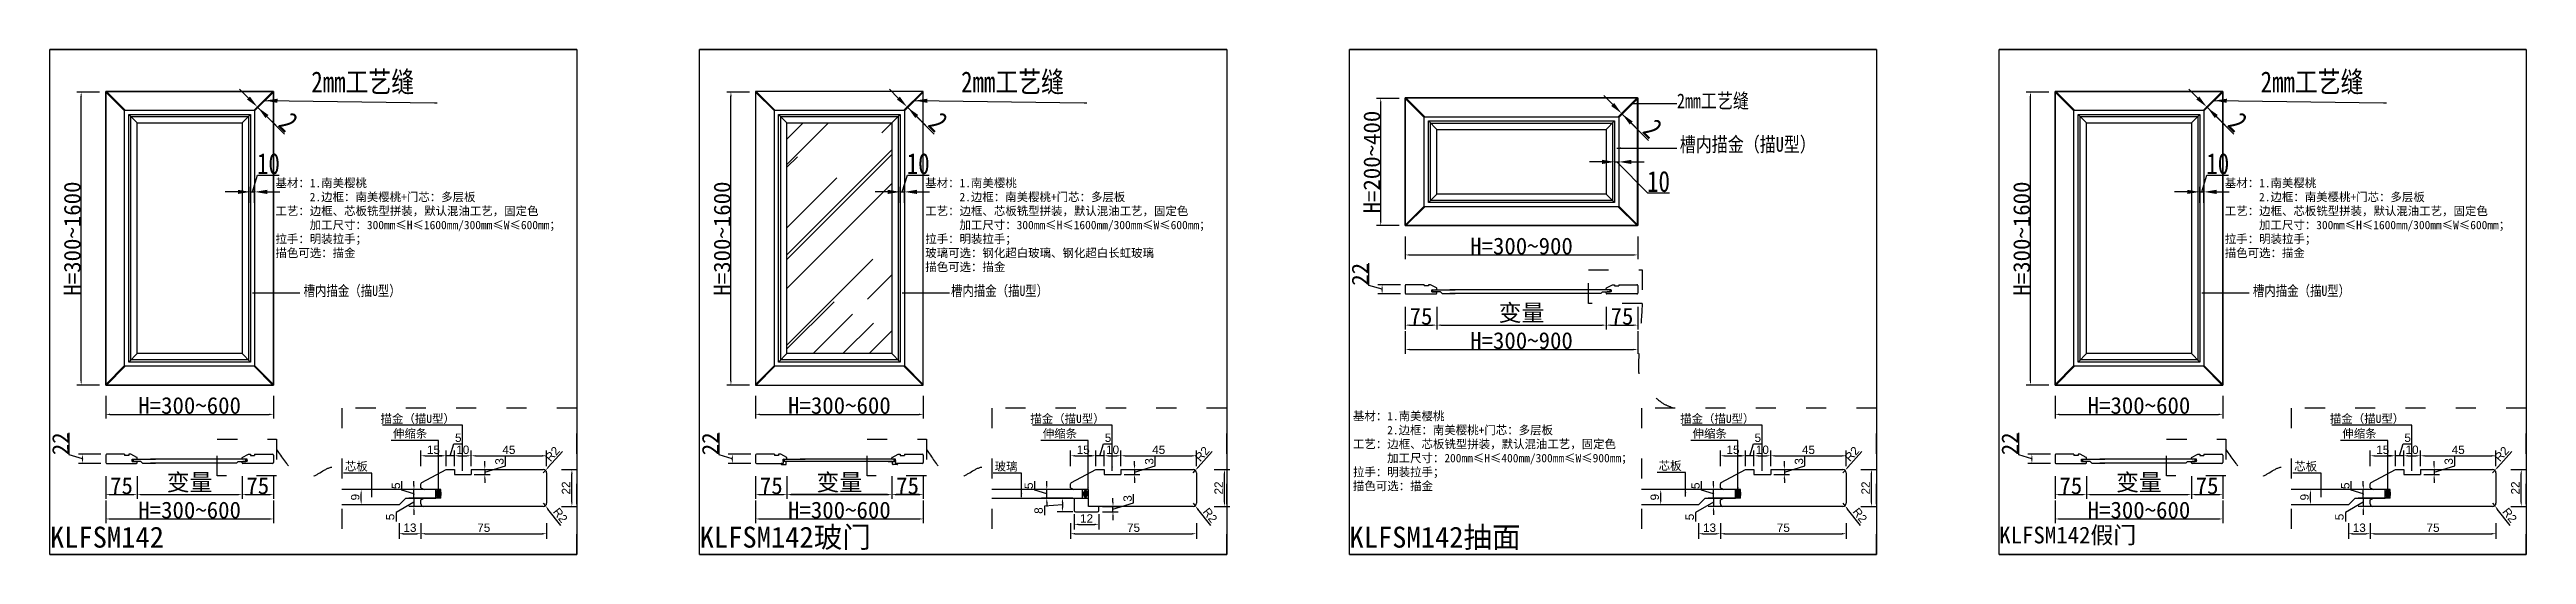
# Model space of a CAD drawing. Header units: inches. Extents: x 49347 to 63816, y 8487 to 15335.
# Drawn here: x 49347 to 55255, y 14132 to 15335 of the extents above; entities that cross this region are included whole.
import ezdxf

# ---------------------------------------------------------------- set-up
doc = ezdxf.new("R2010")
doc.units = ezdxf.units.IN
doc.header["$LTSCALE"] = 4
doc.linetypes.add('100', pattern=[30, 12, -18])
doc.layers.add('粗实线', color=7, linetype='Continuous')
doc.layers.add('细实线', color=251, linetype='Continuous')
doc.styles.add('KLF-1_宋体', font='SimSun.ttf')
doc.styles.get("Standard").update_dxf_attribs({"font": 'arial.ttf'})
doc.styles.add('ZB_宋体', font='SimSun.ttf')
doc.styles.add('宋体', font='SimSun.ttf', dxfattribs={"width": 0.8})
doc.dimstyles.new('ZB16-1.0+4倍大样', dxfattribs={"dimscale": 10, "dimtxt": 2, "dimasz": 1, "dimexe": 1.25, "dimexo": 0.625, "dimgap": 0.4, "dimtad": 1, "dimdec": 1, "dimlfac": 0.25, "dimtxsty": 'Standard', "dimcen": 2.5, "dimclrd": 144, "dimclre": 144, "dimclrt": 4, "dimadec": 0, "dimazin": 0, "dimtfac": 1, "dimtdec": 1, "dimtmove": 1, "dimatfit": 3, "dimfxlon": 1, "dimarcsym": 0})
doc.dimstyles.new('客来福标注小', dxfattribs={"dimscale": 20, "dimtxt": 2, "dimasz": 0.5, "dimexe": 0.5, "dimexo": 0, "dimgap": 0.05, "dimtad": 1, "dimdec": 0, "dimzin": 0, "dimdsep": 46, "dimtxsty": 'Standard', "dimcen": 0, "dimclrd": 256, "dimclre": 256, "dimclrt": 256, "dimadec": 0, "dimazin": 0, "dimtfac": 1, "dimtdec": 0, "dimtofl": 0, "dimtmove": 1, "dimatfit": 3, "dimfxl": 2.2, "dimfxlon": 1, "dimtolj": 1, "dimtzin": 0, "dimarcsym": 0})
doc.dimstyles.new('客来福衣柜标注大', dxfattribs={"dimscale": 20, "dimtxt": 2.5, "dimasz": 1.5, "dimexe": 0.6, "dimexo": 0, "dimgap": 0.1, "dimtad": 1, "dimdec": 0, "dimzin": 0, "dimdsep": 46, "dimtxsty": '宋体', "dimcen": 0, "dimclrd": 251, "dimclre": 251, "dimclrt": 256, "dimadec": 0, "dimazin": 0, "dimtfac": 1, "dimtdec": 0, "dimtofl": 0, "dimtmove": 1, "dimatfit": 3, "dimfxl": 3.8, "dimfxlon": 1, "dimtolj": 1, "dimtzin": 0, "dimarcsym": 0})

msp = doc.modelspace()

# ---------------------------------------------------------------- texts
at = {"lineweight": 25, "attachment_point": 1}
for s, insert, char_height, width, style in [('基材：1.南美樱桃\\P      2.边框：南美樱桃+门芯：多层板\\P工艺：边框、芯板铣型拼装，默认混油工艺，固定色\\P      加工尺寸：300mm≤H≤1600mm/300mm≤W≤600mm；\\P拉手：明装拉手；\\P描色可选：描金', (49885.61, 15027.19, 0), 20, 722.3022, 'ZB_宋体'), ('基材：1.南美樱桃\\P      2.边框：南美樱桃+门芯：多层板\\P工艺：边框、芯板铣型拼装，默认混油工艺，固定色\\P      加工尺寸：300mm≤H≤1600mm/300mm≤W≤600mm；\\P拉手：明装拉手；\\P玻璃可选：钢化超白玻璃、钢化超白长虹玻璃\\P描色可选：描金', (51435.49, 15027.19, 0), 20, 722.3022, 'ZB_宋体'), ('基材：1.南美樱桃\\P      2.边框：南美樱桃+门芯：多层板\\P工艺：边框、芯板铣型拼装，默认混油工艺，固定色\\P      加工尺寸：300mm≤H≤1600mm/300mm≤W≤600mm；\\P拉手：明装拉手；\\P描色可选：描金', (54535.24, 15027.19, 0), 20, 722.3022, 'ZB_宋体'), ('基材：1.南美樱桃\\P      2.边框：南美樱桃+门芯：多层板\\P工艺：边框、芯板铣型拼装，默认混油工艺，固定色\\P      加工尺寸：200mm≤H≤400mm/300mm≤W≤900mm；\\P拉手：明装拉手；\\P描色可选：描金', (52455.63, 14471.48, 0), 20, 722.3022, 'ZB_宋体'), ('KLFSM142', (49347.52, 14197.98, 0), 50, 6766.6201, 'KLF-1_宋体'), ('KLFSM142玻门', (50897.39, 14197.98, 0), 50, 6766.6201, 'KLF-1_宋体'), ('KLFSM142抽面', (52447.27, 14197.98, 0), 50, 6766.6201, 'KLF-1_宋体'), ('KLFSM142假门', (53997.15, 14197.98, 0), 40, 6766.6201, 'KLF-1_宋体')]:
    msp.add_mtext(s, dxfattribs=dict(at, insert=insert, char_height=char_height, width=width, style=style))
at = {"color": 2, "char_height": 20, "attachment_point": 9, "style": 'ZB_宋体'}
for s, insert in [('{\\C256;描金（描U型）}', (50313.57, 14442.61, 0)), ('{\\C256;伸缩条}', (50247.78, 14407.9, 0)), ('{\\C256;描金（描U型）}', (51863.45, 14442.61, 0)), ('{\\C256;伸缩条}', (51797.66, 14407.9, 0)), ('{\\C256;描金（描U型）}', (53413.33, 14442.61, 0)), ('{\\C256;伸缩条}', (53347.53, 14407.9, 0)), ('{\\C256;描金（描U型）}', (54963.21, 14442.61, 0)), ('{\\C256;伸缩条}', (54897.41, 14407.9, 0)), ('{\\C256;芯板}', (50105.7, 14329.27, 0)), ('{\\C256;玻璃}', (51655.58, 14329.27, 0)), ('{\\C256;芯板}', (53239.46, 14330.88, 0)), ('{\\C256;芯板}', (54755.33, 14329.27, 0))]:
    msp.add_mtext(s, dxfattribs=dict(at, insert=insert))
at = {"layer": '粗实线', "width": 545.0046, "attachment_point": 1, "style": '宋体'}
for s, insert, char_height in [('2mm工艺缝', (49971.11, 15283.26, 0), 50), ('2mm工艺缝', (51520.99, 15283.26, 0), 50), ('2mm工艺缝', (54620.74, 15283.26, 0), 50), ('2mm工艺缝', (53228.5, 15230.66, 0), 35), ('槽内描金（描U型）', (53235.16, 15126.94, 0), 35), ('槽内描金（描U型）', (49952.52, 14772.85, 0), 25), ('槽内描金（描U型）', (51496.74, 14772.85, 0), 25), ('槽内描金（描U型）', (54602.15, 14772.85, 0), 25)]:
    msp.add_mtext(s, dxfattribs=dict(at, insert=insert, char_height=char_height))

# ---------------------------------------------------------------- blocks, each defined once
blk = doc.blocks.new('*D1')
at = {"lineweight": -2, "transparency": 16777216}
for p, q in [((49466.1, 15234.1), (49412.1, 15234.1)), ((49422.1, 14545.5), (49422.1, 15224.1)), ((49466.1, 14535.5), (49412.1, 14535.5))]:
    blk.add_line(p, q, dxfattribs=at)
at = {"transparency": 16777216}
for points in [[(49420.5, 15224.1), (49423.8, 15224.1), (49422.1, 15234.1)], [(49420.5, 14545.5), (49423.8, 14545.5), (49422.1, 14535.5)]]:
    blk.add_solid(points, dxfattribs=at)
at = {"layer": 'Defpoints', "color": 0, "transparency": 16777216}
for p in [(49422.1, 15234.1), (49524.4, 15234.1, 0), (49524.4, 14535.5, 0)]:
    blk.add_point(p, dxfattribs=at)
at = {"transparency": 16777216, "insert": (49401.1, 14884.8), "char_height": 40, "attachment_point": 5, "rotation": 90, "style": 'KLF-1_宋体'}
blk.add_mtext('\\A1;H=300~1600', dxfattribs=at)
blk = doc.blocks.new('*D2')
at = {"lineweight": -2, "transparency": 16777216}
for p, q in [((49480.8, 14509.7), (49480.8, 14455.7)), ((49880.9, 14509.7), (49880.9, 14455.7)), ((49490.8, 14465.7), (49870.9, 14465.7))]:
    blk.add_line(p, q, dxfattribs=at)
at = {"transparency": 16777216}
for points in [[(49490.8, 14467.4), (49490.8, 14464), (49480.8, 14465.7)], [(49870.9, 14467.4), (49870.9, 14464), (49880.9, 14465.7)]]:
    blk.add_solid(points, dxfattribs=at)
at = {"layer": 'Defpoints', "color": 0, "transparency": 16777216}
for p in [(49880.9, 14604.9, 0), (49480.8, 14558.5, 0), (49880.9, 14465.7)]:
    blk.add_point(p, dxfattribs=at)
at = {"transparency": 16777216, "insert": (49680.8, 14486.7), "char_height": 40, "attachment_point": 5, "style": 'KLF-1_宋体'}
blk.add_mtext('\\A1;H=300~600', dxfattribs=at)
blk = doc.blocks.new('*D3')
at = {"color": 251, "linetype": 'ByBlock', "lineweight": -2, "transparency": 16777216}
for p, q in [((49821.3, 15219.8), (49800.1, 15241)), ((49839.2, 15195.3), (49851, 15207.1)), ((49840.6, 15193.9), (49852.4, 15205.7)), ((49843.9, 15197.2), (49842.5, 15198.6)), ((49907, 15134.1), (49843.9, 15197.2)), ((49865.2, 15176), (49886.4, 15154.8))]:
    blk.add_line(p, q, dxfattribs=at)
at = {"color": 251, "linetype": 'ByBlock', "transparency": 16777216}
for points in [[(49824.8, 15223.3), (49817.8, 15216.3), (49842.5, 15198.6)], [(49868.7, 15179.5), (49861.6, 15172.4), (49843.9, 15197.2)]]:
    blk.add_solid(points, dxfattribs=at)
at = {"layer": 'Defpoints', "color": 0, "linetype": 'ByBlock', "transparency": 16777216}
for p in [(49839.2, 15195.3), (49840.6, 15193.9), (49842.5, 15198.6)]:
    blk.add_point(p, dxfattribs=at)
at = {"linetype": 'ByBlock', "transparency": 16777216, "insert": (49916.8, 15162.5), "char_height": 50, "attachment_point": 5, "rotation": 315, "style": '宋体'}
blk.add_mtext('\\A1;2', dxfattribs=at)
blk = doc.blocks.new('*D4')
at = {"color": 251, "linetype": 'ByBlock', "lineweight": -2, "transparency": 16777216}
for p, q in [((49825.9, 14970.3), (49825.9, 15008.1)), ((49830.9, 14996.1), (49842.9, 15036.1)), ((49835.9, 14970.3), (49835.9, 15008.1)), ((49842.9, 15036.1), (49894.7, 15036.1)), ((49795.9, 14996.1), (49765.9, 14996.1)), ((49825.9, 14996.1), (49835.9, 14996.1)), ((49865.9, 14996.1), (49895.9, 14996.1))]:
    blk.add_line(p, q, dxfattribs=at)
at = {"color": 251, "linetype": 'ByBlock', "transparency": 16777216}
for points in [[(49795.9, 15001.1), (49795.9, 14991.1), (49825.9, 14996.1)], [(49865.9, 15001.1), (49865.9, 14991.1), (49835.9, 14996.1)]]:
    blk.add_solid(points, dxfattribs=at)
at = {"layer": 'Defpoints', "color": 0, "linetype": 'ByBlock', "transparency": 16777216}
for p in [(49825.9, 14970.3), (49835.9, 14996.1), (49835.9, 14970.3)]:
    blk.add_point(p, dxfattribs=at)
at = {"linetype": 'ByBlock', "transparency": 16777216, "insert": (49868.8, 15063.1), "char_height": 50, "attachment_point": 5, "style": '宋体'}
blk.add_mtext('\\A1;10', dxfattribs=at)
blk = doc.blocks.new('*D5')
at = {"lineweight": -2, "transparency": 16777216}
for p, q in [((49480.8, 14318.4), (49480.8, 14264.4)), ((49555.8, 14318.4), (49555.8, 14264.4)), ((49490.8, 14274.4), (49545.8, 14274.4))]:
    blk.add_line(p, q, dxfattribs=at)
at = {"transparency": 16777216}
for points in [[(49490.8, 14276), (49490.8, 14272.7), (49480.8, 14274.4)], [(49545.8, 14276), (49545.8, 14272.7), (49555.8, 14274.4)]]:
    blk.add_solid(points, dxfattribs=at)
at = {"layer": 'Defpoints', "color": 0, "transparency": 16777216}
for p in [(49480.8, 14347.5), (49555.8, 14348.7), (49555.8, 14274.4)]:
    blk.add_point(p, dxfattribs=at)
at = {"transparency": 16777216, "insert": (49518.3, 14295.4), "char_height": 40, "attachment_point": 5, "style": 'KLF-1_宋体'}
blk.add_mtext('\\A1;75', dxfattribs=at)
blk = doc.blocks.new('*D6')
at = {"lineweight": -2, "transparency": 16777216}
for p, q in [((49555.8, 14318.4), (49555.8, 14264.4)), ((49805.9, 14318.4), (49805.9, 14264.4)), ((49565.8, 14274.4), (49795.9, 14274.4))]:
    blk.add_line(p, q, dxfattribs=at)
at = {"transparency": 16777216}
for points in [[(49565.8, 14276), (49565.8, 14272.7), (49555.8, 14274.4)], [(49795.9, 14276), (49795.9, 14272.7), (49805.9, 14274.4)]]:
    blk.add_solid(points, dxfattribs=at)
at = {"layer": 'Defpoints', "color": 0, "transparency": 16777216}
for p in [(49555.8, 14348.7), (49805.9, 14339.2), (49805.9, 14274.4)]:
    blk.add_point(p, dxfattribs=at)
at = {"transparency": 16777216, "insert": (49680.8, 14301.6), "char_height": 40, "attachment_point": 5, "style": 'KLF-1_宋体'}
blk.add_mtext('\\A1;变量', dxfattribs=at)
blk = doc.blocks.new('*D7')
at = {"lineweight": -2, "transparency": 16777216}
for p, q in [((49805.9, 14318.4), (49805.9, 14264.4)), ((49880.9, 14318.4), (49880.9, 14264.4)), ((49815.9, 14274.4), (49870.9, 14274.4))]:
    blk.add_line(p, q, dxfattribs=at)
at = {"transparency": 16777216}
for points in [[(49815.9, 14276), (49815.9, 14272.7), (49805.9, 14274.4)], [(49870.9, 14276), (49870.9, 14272.7), (49880.9, 14274.4)]]:
    blk.add_solid(points, dxfattribs=at)
at = {"layer": 'Defpoints', "color": 0, "transparency": 16777216}
for p in [(49805.9, 14339.2), (49880.9, 14347.5), (49880.9, 14274.4)]:
    blk.add_point(p, dxfattribs=at)
at = {"transparency": 16777216, "insert": (49843.4, 14295.4), "char_height": 40, "attachment_point": 5, "style": 'KLF-1_宋体'}
blk.add_mtext('\\A1;75', dxfattribs=at)
blk = doc.blocks.new('*D8')
at = {"lineweight": -2, "transparency": 16777216}
for p, q in [((49393.9, 14369.1), (49393.9, 14421.9)), ((49425.4, 14359.7), (49393.9, 14369.1)), ((49469.4, 14370.7), (49415.4, 14370.7)), ((49425.4, 14358.7), (49425.4, 14360.7)), ((49469.4, 14348.7), (49415.4, 14348.7))]:
    blk.add_line(p, q, dxfattribs=at)
at = {"transparency": 16777216}
for points in [[(49423.8, 14360.7), (49427.1, 14360.7), (49425.4, 14370.7)], [(49423.8, 14358.7), (49427.1, 14358.7), (49425.4, 14348.7)]]:
    blk.add_solid(points, dxfattribs=at)
at = {"layer": 'Defpoints', "color": 0, "transparency": 16777216}
for p in [(49425.4, 14370.7), (49507.3, 14370.7), (49507.3, 14348.7)]:
    blk.add_point(p, dxfattribs=at)
at = {"transparency": 16777216, "insert": (49372.9, 14395.5), "char_height": 40, "attachment_point": 5, "rotation": 90, "style": 'KLF-1_宋体'}
blk.add_mtext('\\A1;22', dxfattribs=at)
blk = doc.blocks.new('*D9')
at = {"lineweight": -2, "transparency": 16777216}
for p, q in [((49480.8, 14260.4), (49480.8, 14206.4)), ((49880.9, 14260.4), (49880.9, 14206.4)), ((49490.8, 14216.4), (49870.9, 14216.4))]:
    blk.add_line(p, q, dxfattribs=at)
at = {"transparency": 16777216}
for points in [[(49490.8, 14218), (49490.8, 14214.7), (49480.8, 14216.4)], [(49870.9, 14218), (49870.9, 14214.7), (49880.9, 14216.4)]]:
    blk.add_solid(points, dxfattribs=at)
at = {"layer": 'Defpoints', "color": 0, "transparency": 16777216}
for p in [(49480.8, 14309.2, 0), (49880.9, 14355.5, 0), (49880.9, 14216.4)]:
    blk.add_point(p, dxfattribs=at)
at = {"transparency": 16777216, "insert": (49680.8, 14237.4), "char_height": 40, "attachment_point": 5, "style": 'KLF-1_宋体'}
blk.add_mtext('\\A1;H=300~600', dxfattribs=at)
blk = doc.blocks.new('*D10')
at = {"color": 144, "lineweight": -2, "transparency": 16777216}
for p, q in [((50115, 14286.3), (50077.5, 14286.3)), ((50115, 14250.3), (50077.5, 14250.3)), ((50090, 14260.3), (50090, 14276.3))]:
    blk.add_line(p, q, dxfattribs=at)
at = {"color": 144, "transparency": 16777216}
for points in [[(50088.4, 14276.3), (50091.7, 14276.3), (50090, 14286.3)], [(50088.4, 14260.3), (50091.7, 14260.3), (50090, 14250.3)]]:
    blk.add_solid(points, dxfattribs=at)
at = {"layer": 'Defpoints', "color": 0, "transparency": 16777216}
for p in [(50090, 14286.3), (50163.4, 14286.3), (50163.4, 14250.3)]:
    blk.add_point(p, dxfattribs=at)
at = {"color": 4, "transparency": 16777216, "insert": (50075.8, 14268.3), "char_height": 20, "attachment_point": 5, "rotation": 90}
blk.add_mtext('9', dxfattribs=at)
blk = doc.blocks.new('*D11')
at = {"color": 144, "lineweight": -2, "transparency": 16777216}
for p, q in [((50232.4, 14206.2), (50232.4, 14168.7)), ((50242.4, 14181.2), (50522.4, 14181.2)), ((50532.4, 14206.2), (50532.4, 14168.7))]:
    blk.add_line(p, q, dxfattribs=at)
at = {"color": 144, "transparency": 16777216}
for points in [[(50242.4, 14182.8), (50242.4, 14179.5), (50232.4, 14181.2)], [(50522.4, 14182.8), (50522.4, 14179.5), (50532.4, 14181.2)]]:
    blk.add_solid(points, dxfattribs=at)
at = {"layer": 'Defpoints', "color": 0, "transparency": 16777216}
for p in [(50232.4, 14299.9), (50532.4, 14299.9), (50532.4, 14181.2)]:
    blk.add_point(p, dxfattribs=at)
at = {"color": 4, "transparency": 16777216, "insert": (50382.4, 14195.3), "char_height": 20, "attachment_point": 5}
blk.add_mtext('75', dxfattribs=at)
blk = doc.blocks.new('*D12')
at = {"color": 144, "lineweight": -2, "transparency": 16777216}
for p, q in [((50567.6, 14334.3), (50605.1, 14334.3)), ((50592.6, 14256.3), (50592.6, 14324.3)), ((50567.6, 14246.3), (50605.1, 14246.3))]:
    blk.add_line(p, q, dxfattribs=at)
at = {"color": 144, "transparency": 16777216}
for points in [[(50591, 14324.3), (50594.3, 14324.3), (50592.6, 14334.3)], [(50591, 14256.3), (50594.3, 14256.3), (50592.6, 14246.3)]]:
    blk.add_solid(points, dxfattribs=at)
at = {"layer": 'Defpoints', "color": 0, "transparency": 16777216}
for p in [(50471.6, 14334.3), (50592.6, 14334.3), (50471.6, 14246.3)]:
    blk.add_point(p, dxfattribs=at)
at = {"color": 4, "transparency": 16777216, "insert": (50578.6, 14290.3), "char_height": 20, "attachment_point": 5, "rotation": 90}
blk.add_mtext('22', dxfattribs=at)
blk = doc.blocks.new('*D13')
at = {"color": 144, "lineweight": -2, "transparency": 16777216}
for p, q in [((50180.4, 14206.2), (50180.4, 14168.7)), ((50190.4, 14181.2), (50222.4, 14181.2)), ((50232.4, 14206.2), (50232.4, 14168.7))]:
    blk.add_line(p, q, dxfattribs=at)
at = {"color": 144, "transparency": 16777216}
for points in [[(50190.4, 14182.8), (50190.4, 14179.5), (50180.4, 14181.2)], [(50222.4, 14182.8), (50222.4, 14179.5), (50232.4, 14181.2)]]:
    blk.add_solid(points, dxfattribs=at)
at = {"layer": 'Defpoints', "color": 0, "transparency": 16777216}
for p in [(50180.4, 14250.3), (50232.4, 14257.3), (50232.4, 14181.2)]:
    blk.add_point(p, dxfattribs=at)
at = {"color": 4, "transparency": 16777216, "insert": (50206.4, 14195.4), "char_height": 20, "attachment_point": 5}
blk.add_mtext('13', dxfattribs=at)
blk = doc.blocks.new('*D14')
at = {"color": 144, "lineweight": -2, "transparency": 16777216}
for p, q in [((50232.4, 14342), (50232.4, 14379.5)), ((50242.4, 14367), (50282.4, 14367)), ((50292.4, 14342), (50292.4, 14379.5))]:
    blk.add_line(p, q, dxfattribs=at)
at = {"color": 144, "transparency": 16777216}
for points in [[(50242.4, 14368.6), (50242.4, 14365.3), (50232.4, 14367)], [(50282.4, 14368.6), (50282.4, 14365.3), (50292.4, 14367)]]:
    blk.add_solid(points, dxfattribs=at)
at = {"layer": 'Defpoints', "color": 0, "transparency": 16777216}
for p in [(50292.4, 14367), (50292.4, 14315.5), (50232.4, 14276.3)]:
    blk.add_point(p, dxfattribs=at)
at = {"color": 4, "transparency": 16777216, "insert": (50262.4, 14381.2), "char_height": 20, "attachment_point": 5}
blk.add_mtext('15', dxfattribs=at)
blk = doc.blocks.new('*D15')
at = {"color": 144, "lineweight": -2, "transparency": 16777216}
for p, q in [((50312.4, 14342), (50312.4, 14379.5)), ((50322.4, 14367), (50342.4, 14367)), ((50352.4, 14342), (50352.4, 14379.5))]:
    blk.add_line(p, q, dxfattribs=at)
at = {"color": 144, "transparency": 16777216}
for points in [[(50322.4, 14368.6), (50322.4, 14365.3), (50312.4, 14367)], [(50342.4, 14368.6), (50342.4, 14365.3), (50352.4, 14367)]]:
    blk.add_solid(points, dxfattribs=at)
at = {"layer": 'Defpoints', "color": 0, "transparency": 16777216}
for p in [(50352.4, 14367), (50312.4, 14334.3), (50352.4, 14334.3)]:
    blk.add_point(p, dxfattribs=at)
at = {"color": 4, "transparency": 16777216, "insert": (50332.4, 14381.2), "char_height": 20, "attachment_point": 5}
blk.add_mtext('10', dxfattribs=at)
blk = doc.blocks.new('*D16')
at = {"color": 144, "lineweight": -2, "transparency": 16777216}
for p, q in [((50352.4, 14342), (50352.4, 14379.5)), ((50362.4, 14367), (50522.4, 14367)), ((50532.4, 14342), (50532.4, 14379.5))]:
    blk.add_line(p, q, dxfattribs=at)
at = {"color": 144, "transparency": 16777216}
for points in [[(50362.4, 14368.6), (50362.4, 14365.3), (50352.4, 14367)], [(50522.4, 14368.6), (50522.4, 14365.3), (50532.4, 14367)]]:
    blk.add_solid(points, dxfattribs=at)
at = {"layer": 'Defpoints', "color": 0, "transparency": 16777216}
for p in [(50532.4, 14367), (50352.4, 14328.3), (50532.4, 14299.9)]:
    blk.add_point(p, dxfattribs=at)
at = {"color": 4, "transparency": 16777216, "insert": (50442.4, 14381.1), "char_height": 20, "attachment_point": 5}
blk.add_mtext('45', dxfattribs=at)
blk = doc.blocks.new('*D17')
at = {"color": 144, "lineweight": -2, "transparency": 16777216}
for p, q in [((50282.4, 14367), (50272.4, 14367)), ((50292.4, 14342), (50292.4, 14379.5)), ((50312.4, 14367), (50292.4, 14367)), ((50312.4, 14367), (50292.4, 14367)), ((50302.4, 14367), (50311, 14395.6)), ((50311, 14395.6), (50332.3, 14395.6)), ((50312.4, 14342), (50312.4, 14379.5)), ((50322.4, 14367), (50332.4, 14367))]:
    blk.add_line(p, q, dxfattribs=at)
at = {"color": 144, "transparency": 16777216}
for points in [[(50282.4, 14368.6), (50282.4, 14365.3), (50292.4, 14367)], [(50322.4, 14368.6), (50322.4, 14365.3), (50312.4, 14367)]]:
    blk.add_solid(points, dxfattribs=at)
at = {"layer": 'Defpoints', "color": 0, "transparency": 16777216}
for p in [(50292.4, 14367), (50292.4, 14334.3), (50312.4, 14334.3)]:
    blk.add_point(p, dxfattribs=at)
at = {"color": 4, "transparency": 16777216, "insert": (50321.6, 14409.8), "char_height": 20, "attachment_point": 5}
blk.add_mtext('5', dxfattribs=at)
blk = doc.blocks.new('*D18')
at = {"color": 144, "lineweight": -2, "transparency": 16777216}
for p, q in [((50434.1, 14343), (50434.1, 14364.1)), ((50359.9, 14334.3), (50397.4, 14334.3)), ((50359.9, 14322.3), (50397.4, 14322.3)), ((50384.9, 14344.3), (50384.9, 14354.3)), ((50384.9, 14328.3), (50434.1, 14343)), ((50384.9, 14334.3), (50384.9, 14322.3)), ((50384.9, 14334.3), (50384.9, 14322.3)), ((50384.9, 14312.3), (50384.9, 14302.3))]:
    blk.add_line(p, q, dxfattribs=at)
at = {"color": 144, "transparency": 16777216}
for points in [[(50383.3, 14344.3), (50386.6, 14344.3), (50384.9, 14334.3)], [(50383.3, 14312.3), (50386.6, 14312.3), (50384.9, 14322.3)]]:
    blk.add_solid(points, dxfattribs=at)
at = {"layer": 'Defpoints', "color": 0, "transparency": 16777216}
for p in [(50352.4, 14334.3), (50352.4, 14322.3), (50384.9, 14322.3)]:
    blk.add_point(p, dxfattribs=at)
at = {"color": 4, "transparency": 16777216, "insert": (50419.9, 14353.6), "char_height": 20, "attachment_point": 5, "rotation": 90}
blk.add_mtext('3', dxfattribs=at)
blk = doc.blocks.new('*D19')
at = {"color": 144, "lineweight": -2, "transparency": 16777216}
for p, q in [((50187.2, 14284.9), (50187.2, 14306.1)), ((50215.9, 14296.3), (50215.9, 14306.3)), ((50215.9, 14276.3), (50187.2, 14284.9)), ((50240.9, 14286.3), (50203.4, 14286.3)), ((50240.9, 14266.3), (50203.4, 14266.3)), ((50215.9, 14266.3), (50215.9, 14286.3)), ((50215.9, 14266.3), (50215.9, 14286.3)), ((50215.9, 14256.3), (50215.9, 14246.3))]:
    blk.add_line(p, q, dxfattribs=at)
at = {"color": 144, "transparency": 16777216}
for points in [[(50214.2, 14296.3), (50217.5, 14296.3), (50215.9, 14286.3)], [(50214.2, 14256.3), (50217.5, 14256.3), (50215.9, 14266.3)]]:
    blk.add_solid(points, dxfattribs=at)
at = {"layer": 'Defpoints', "color": 0, "transparency": 16777216}
for p in [(50215.9, 14286.3), (50252.2, 14286.3), (50252.2, 14266.3)]:
    blk.add_point(p, dxfattribs=at)
at = {"color": 4, "transparency": 16777216, "insert": (50173, 14295.5), "char_height": 20, "attachment_point": 5, "rotation": 90}
blk.add_mtext('5', dxfattribs=at)
blk = doc.blocks.new('*D20')
at = {"color": 144, "lineweight": -2, "transparency": 16777216}
for p, q in [((50215.9, 14256.3), (50173.4, 14231.6)), ((50240.9, 14266.3), (50203.4, 14266.3)), ((50240.9, 14246.3), (50203.4, 14246.3)), ((50215.9, 14276.3), (50215.9, 14286.3)), ((50215.9, 14266.3), (50215.9, 14246.3)), ((50215.9, 14266.3), (50215.9, 14246.3)), ((50173.4, 14231.6), (50173.4, 14210.3)), ((50215.9, 14236.3), (50215.9, 14226.3))]:
    blk.add_line(p, q, dxfattribs=at)
at = {"color": 144, "transparency": 16777216}
for points in [[(50214.2, 14276.3), (50217.5, 14276.3), (50215.9, 14266.3)], [(50214.2, 14236.3), (50217.5, 14236.3), (50215.9, 14246.3)]]:
    blk.add_solid(points, dxfattribs=at)
at = {"layer": 'Defpoints', "color": 0, "transparency": 16777216}
for p in [(50215.9, 14246.3), (50252.2, 14266.3), (50252.2, 14246.3)]:
    blk.add_point(p, dxfattribs=at)
at = {"color": 4, "transparency": 16777216, "insert": (50159.2, 14221), "char_height": 20, "attachment_point": 5, "rotation": 90}
blk.add_mtext('5', dxfattribs=at)
blk = doc.blocks.new('*D21')
at = {"color": 144, "lineweight": -2, "transparency": 16777216}
for p, q in [((50569.9, 14376.9), (50536.4, 14339.6)), ((50524.4, 14326.3), (50529.8, 14332.2))]:
    blk.add_line(p, q, dxfattribs=at)
at = {"color": 144, "transparency": 16777216}
blk.add_solid([(50535.2, 14340.8), (50537.7, 14338.5), (50529.8, 14332.2)], dxfattribs=at)
at = {"layer": 'Defpoints', "color": 0, "transparency": 16777216}
for p in [(50524.4, 14326.3), (50529.8, 14332.2)]:
    blk.add_point(p, dxfattribs=at)
at = {"color": 4, "transparency": 16777216, "insert": (50546.1, 14371.4), "char_height": 20, "attachment_point": 5, "rotation": 48.04166}
blk.add_mtext('R2', dxfattribs=at)
blk = doc.blocks.new('*D22')
at = {"color": 144, "lineweight": -2, "transparency": 16777216}
for p, q in [((50524.4, 14254.3), (50529.4, 14248)), ((50566.5, 14200.8), (50535.5, 14240.1))]:
    blk.add_line(p, q, dxfattribs=at)
at = {"color": 144, "transparency": 16777216}
blk.add_solid([(50536.8, 14241.1), (50534.2, 14239.1), (50529.4, 14248)], dxfattribs=at)
at = {"layer": 'Defpoints', "color": 0, "transparency": 16777216}
for p in [(50524.4, 14254.3), (50529.4, 14248)]:
    blk.add_point(p, dxfattribs=at)
at = {"color": 4, "transparency": 16777216, "insert": (50565.1, 14225.2), "char_height": 20, "attachment_point": 5, "rotation": 308.2195}
blk.add_mtext('R2', dxfattribs=at)
blk = doc.blocks.new('*D23')
at = {"lineweight": -2, "transparency": 16777216}
for p, q in [((51016, 15234.1), (50962, 15234.1)), ((50972, 14545.5), (50972, 15224.1)), ((51016, 14535.5), (50962, 14535.5))]:
    blk.add_line(p, q, dxfattribs=at)
at = {"transparency": 16777216}
for points in [[(50970.4, 15224.1), (50973.7, 15224.1), (50972, 15234.1)], [(50970.4, 14545.5), (50973.7, 14545.5), (50972, 14535.5)]]:
    blk.add_solid(points, dxfattribs=at)
at = {"layer": 'Defpoints', "color": 0, "transparency": 16777216}
for p in [(50972, 15234.1), (51074.3, 15234.1, 0), (51074.3, 14535.5, 0)]:
    blk.add_point(p, dxfattribs=at)
at = {"transparency": 16777216, "insert": (50951, 14884.8), "char_height": 40, "attachment_point": 5, "rotation": 90, "style": 'KLF-1_宋体'}
blk.add_mtext('\\A1;H=300~1600', dxfattribs=at)
blk = doc.blocks.new('*D24')
at = {"lineweight": -2, "transparency": 16777216}
for p, q in [((51030.7, 14509.7), (51030.7, 14455.7)), ((51430.8, 14509.7), (51430.8, 14455.7)), ((51040.7, 14465.7), (51420.8, 14465.7))]:
    blk.add_line(p, q, dxfattribs=at)
at = {"transparency": 16777216}
for points in [[(51040.7, 14467.4), (51040.7, 14464), (51030.7, 14465.7)], [(51420.8, 14467.4), (51420.8, 14464), (51430.8, 14465.7)]]:
    blk.add_solid(points, dxfattribs=at)
at = {"layer": 'Defpoints', "color": 0, "transparency": 16777216}
for p in [(51430.8, 14604.9, 0), (51030.7, 14558.5, 0), (51430.8, 14465.7)]:
    blk.add_point(p, dxfattribs=at)
at = {"transparency": 16777216, "insert": (51230.7, 14486.7), "char_height": 40, "attachment_point": 5, "style": 'KLF-1_宋体'}
blk.add_mtext('\\A1;H=300~600', dxfattribs=at)
blk = doc.blocks.new('*D25')
at = {"color": 251, "linetype": 'ByBlock', "lineweight": -2, "transparency": 16777216}
for p, q in [((51371.2, 15219.8), (51350, 15241)), ((51389.1, 15195.3), (51400.9, 15207.1)), ((51390.5, 15193.9), (51402.3, 15205.7)), ((51393.8, 15197.2), (51392.4, 15198.6)), ((51456.9, 15134.1), (51393.8, 15197.2)), ((51415, 15176), (51436.2, 15154.8))]:
    blk.add_line(p, q, dxfattribs=at)
at = {"color": 251, "linetype": 'ByBlock', "transparency": 16777216}
for points in [[(51374.7, 15223.3), (51367.7, 15216.3), (51392.4, 15198.6)], [(51418.6, 15179.5), (51411.5, 15172.4), (51393.8, 15197.2)]]:
    blk.add_solid(points, dxfattribs=at)
at = {"layer": 'Defpoints', "color": 0, "linetype": 'ByBlock', "transparency": 16777216}
for p in [(51389.1, 15195.3), (51390.5, 15193.9), (51392.4, 15198.6)]:
    blk.add_point(p, dxfattribs=at)
at = {"linetype": 'ByBlock', "transparency": 16777216, "insert": (51466.7, 15162.5), "char_height": 50, "attachment_point": 5, "rotation": 315, "style": '宋体'}
blk.add_mtext('\\A1;2', dxfattribs=at)
blk = doc.blocks.new('*D26')
at = {"color": 251, "linetype": 'ByBlock', "lineweight": -2, "transparency": 16777216}
for p, q in [((51375.8, 14970.3), (51375.8, 15008.1)), ((51380.8, 14996.1), (51392.8, 15036.1)), ((51385.8, 14970.3), (51385.8, 15008.1)), ((51392.8, 15036.1), (51444.6, 15036.1)), ((51345.8, 14996.1), (51315.8, 14996.1)), ((51375.8, 14996.1), (51385.8, 14996.1)), ((51415.8, 14996.1), (51445.8, 14996.1))]:
    blk.add_line(p, q, dxfattribs=at)
at = {"color": 251, "linetype": 'ByBlock', "transparency": 16777216}
for points in [[(51345.8, 15001.1), (51345.8, 14991.1), (51375.8, 14996.1)], [(51415.8, 15001.1), (51415.8, 14991.1), (51385.8, 14996.1)]]:
    blk.add_solid(points, dxfattribs=at)
at = {"layer": 'Defpoints', "color": 0, "linetype": 'ByBlock', "transparency": 16777216}
for p in [(51375.8, 14970.3), (51385.8, 14996.1), (51385.8, 14970.3)]:
    blk.add_point(p, dxfattribs=at)
at = {"linetype": 'ByBlock', "transparency": 16777216, "insert": (51418.7, 15063.1), "char_height": 50, "attachment_point": 5, "style": '宋体'}
blk.add_mtext('\\A1;10', dxfattribs=at)
blk = doc.blocks.new('*D27')
at = {"lineweight": -2, "transparency": 16777216}
for p, q in [((51030.7, 14318.4), (51030.7, 14264.4)), ((51105.7, 14318.4), (51105.7, 14264.4)), ((51040.7, 14274.4), (51095.7, 14274.4))]:
    blk.add_line(p, q, dxfattribs=at)
at = {"transparency": 16777216}
for points in [[(51040.7, 14276), (51040.7, 14272.7), (51030.7, 14274.4)], [(51095.7, 14276), (51095.7, 14272.7), (51105.7, 14274.4)]]:
    blk.add_solid(points, dxfattribs=at)
at = {"layer": 'Defpoints', "color": 0, "transparency": 16777216}
for p in [(51030.7, 14347.5), (51105.7, 14348.7), (51105.7, 14274.4)]:
    blk.add_point(p, dxfattribs=at)
at = {"transparency": 16777216, "insert": (51068.2, 14295.4), "char_height": 40, "attachment_point": 5, "style": 'KLF-1_宋体'}
blk.add_mtext('\\A1;75', dxfattribs=at)
blk = doc.blocks.new('*D28')
at = {"lineweight": -2, "transparency": 16777216}
for p, q in [((51105.7, 14318.4), (51105.7, 14264.4)), ((51355.8, 14318.4), (51355.8, 14264.4)), ((51115.7, 14274.4), (51345.8, 14274.4))]:
    blk.add_line(p, q, dxfattribs=at)
at = {"transparency": 16777216}
for points in [[(51115.7, 14276), (51115.7, 14272.7), (51105.7, 14274.4)], [(51345.8, 14276), (51345.8, 14272.7), (51355.8, 14274.4)]]:
    blk.add_solid(points, dxfattribs=at)
at = {"layer": 'Defpoints', "color": 0, "transparency": 16777216}
for p in [(51105.7, 14348.7), (51355.8, 14351.4), (51355.8, 14274.4)]:
    blk.add_point(p, dxfattribs=at)
at = {"transparency": 16777216, "insert": (51230.7, 14301.6), "char_height": 40, "attachment_point": 5, "style": 'KLF-1_宋体'}
blk.add_mtext('\\A1;变量', dxfattribs=at)
blk = doc.blocks.new('*D29')
at = {"lineweight": -2, "transparency": 16777216}
for p, q in [((51355.8, 14318.4), (51355.8, 14264.4)), ((51430.8, 14318.4), (51430.8, 14264.4)), ((51365.8, 14274.4), (51420.8, 14274.4))]:
    blk.add_line(p, q, dxfattribs=at)
at = {"transparency": 16777216}
for points in [[(51365.8, 14276), (51365.8, 14272.7), (51355.8, 14274.4)], [(51420.8, 14276), (51420.8, 14272.7), (51430.8, 14274.4)]]:
    blk.add_solid(points, dxfattribs=at)
at = {"layer": 'Defpoints', "color": 0, "transparency": 16777216}
for p in [(51355.8, 14351.4), (51430.8, 14355.5, 0), (51430.8, 14274.4)]:
    blk.add_point(p, dxfattribs=at)
at = {"transparency": 16777216, "insert": (51393.3, 14295.4), "char_height": 40, "attachment_point": 5, "style": 'KLF-1_宋体'}
blk.add_mtext('\\A1;75', dxfattribs=at)
blk = doc.blocks.new('*D30')
at = {"lineweight": -2, "transparency": 16777216}
for p, q in [((50943.8, 14369.1), (50943.8, 14421.9)), ((50975.3, 14359.7), (50943.8, 14369.1)), ((51019.3, 14370.7), (50965.3, 14370.7)), ((50975.3, 14358.7), (50975.3, 14360.7)), ((51019.3, 14348.7), (50965.3, 14348.7))]:
    blk.add_line(p, q, dxfattribs=at)
at = {"transparency": 16777216}
for points in [[(50973.7, 14360.7), (50977, 14360.7), (50975.3, 14370.7)], [(50973.7, 14358.7), (50977, 14358.7), (50975.3, 14348.7)]]:
    blk.add_solid(points, dxfattribs=at)
at = {"layer": 'Defpoints', "color": 0, "transparency": 16777216}
for p in [(50975.3, 14370.7), (51057.2, 14370.7), (51057.2, 14348.7)]:
    blk.add_point(p, dxfattribs=at)
at = {"transparency": 16777216, "insert": (50922.8, 14395.5), "char_height": 40, "attachment_point": 5, "rotation": 90, "style": 'KLF-1_宋体'}
blk.add_mtext('\\A1;22', dxfattribs=at)
blk = doc.blocks.new('*D31')
at = {"lineweight": -2, "transparency": 16777216}
for p, q in [((51030.7, 14260.4), (51030.7, 14206.4)), ((51430.8, 14260.4), (51430.8, 14206.4)), ((51040.7, 14216.4), (51420.8, 14216.4))]:
    blk.add_line(p, q, dxfattribs=at)
at = {"transparency": 16777216}
for points in [[(51040.7, 14218), (51040.7, 14214.7), (51030.7, 14216.4)], [(51420.8, 14218), (51420.8, 14214.7), (51430.8, 14216.4)]]:
    blk.add_solid(points, dxfattribs=at)
at = {"layer": 'Defpoints', "color": 0, "transparency": 16777216}
for p in [(51030.7, 14309.2, 0), (51430.8, 14355.5, 0), (51430.8, 14216.4)]:
    blk.add_point(p, dxfattribs=at)
at = {"transparency": 16777216, "insert": (51230.7, 14237.4), "char_height": 40, "attachment_point": 5, "style": 'KLF-1_宋体'}
blk.add_mtext('\\A1;H=300~600', dxfattribs=at)
blk = doc.blocks.new('*D32')
at = {"color": 144, "lineweight": -2, "transparency": 16777216}
for p, q in [((51782.3, 14206.2), (51782.3, 14168.7)), ((51792.3, 14181.2), (52072.3, 14181.2)), ((52082.3, 14206.2), (52082.3, 14168.7))]:
    blk.add_line(p, q, dxfattribs=at)
at = {"color": 144, "transparency": 16777216}
for points in [[(51792.3, 14182.8), (51792.3, 14179.5), (51782.3, 14181.2)], [(52072.3, 14182.8), (52072.3, 14179.5), (52082.3, 14181.2)]]:
    blk.add_solid(points, dxfattribs=at)
at = {"layer": 'Defpoints', "color": 0, "transparency": 16777216}
for p in [(51782.3, 14299.9), (52082.3, 14299.9), (52082.3, 14181.2)]:
    blk.add_point(p, dxfattribs=at)
at = {"color": 4, "transparency": 16777216, "insert": (51932.3, 14195.3), "char_height": 20, "attachment_point": 5}
blk.add_mtext('75', dxfattribs=at)
blk = doc.blocks.new('*D33')
at = {"color": 144, "lineweight": -2, "transparency": 16777216}
for p, q in [((52124.3, 14334.3), (52161.8, 14334.3)), ((52149.3, 14256.3), (52149.3, 14324.3)), ((52124.3, 14246.3), (52161.8, 14246.3))]:
    blk.add_line(p, q, dxfattribs=at)
at = {"color": 144, "transparency": 16777216}
for points in [[(52147.6, 14324.3), (52150.9, 14324.3), (52149.3, 14334.3)], [(52147.6, 14256.3), (52150.9, 14256.3), (52149.3, 14246.3)]]:
    blk.add_solid(points, dxfattribs=at)
at = {"layer": 'Defpoints', "color": 0, "transparency": 16777216}
for p in [(52028.2, 14334.3), (52149.3, 14334.3), (52028.2, 14246.3)]:
    blk.add_point(p, dxfattribs=at)
at = {"color": 4, "transparency": 16777216, "insert": (52135.2, 14290.3), "char_height": 20, "attachment_point": 5, "rotation": 90}
blk.add_mtext('22', dxfattribs=at)
blk = doc.blocks.new('*D34')
at = {"color": 144, "lineweight": -2, "transparency": 16777216}
for p, q in [((51782.3, 14342), (51782.3, 14379.5)), ((51792.3, 14367), (51832.3, 14367)), ((51842.3, 14342), (51842.3, 14379.5))]:
    blk.add_line(p, q, dxfattribs=at)
at = {"color": 144, "transparency": 16777216}
for points in [[(51792.3, 14368.6), (51792.3, 14365.3), (51782.3, 14367)], [(51832.3, 14368.6), (51832.3, 14365.3), (51842.3, 14367)]]:
    blk.add_solid(points, dxfattribs=at)
at = {"layer": 'Defpoints', "color": 0, "transparency": 16777216}
for p in [(51842.3, 14367), (51842.3, 14315.5), (51782.3, 14276.3)]:
    blk.add_point(p, dxfattribs=at)
at = {"color": 4, "transparency": 16777216, "insert": (51812.3, 14381.2), "char_height": 20, "attachment_point": 5}
blk.add_mtext('15', dxfattribs=at)
blk = doc.blocks.new('*D35')
at = {"color": 144, "lineweight": -2, "transparency": 16777216}
for p, q in [((51862.3, 14342), (51862.3, 14379.5)), ((51872.3, 14367), (51892.3, 14367)), ((51902.3, 14342), (51902.3, 14379.5))]:
    blk.add_line(p, q, dxfattribs=at)
at = {"color": 144, "transparency": 16777216}
for points in [[(51872.3, 14368.6), (51872.3, 14365.3), (51862.3, 14367)], [(51892.3, 14368.6), (51892.3, 14365.3), (51902.3, 14367)]]:
    blk.add_solid(points, dxfattribs=at)
at = {"layer": 'Defpoints', "color": 0, "transparency": 16777216}
for p in [(51902.3, 14367), (51862.3, 14334.3), (51902.3, 14334.3)]:
    blk.add_point(p, dxfattribs=at)
at = {"color": 4, "transparency": 16777216, "insert": (51882.3, 14381.2), "char_height": 20, "attachment_point": 5}
blk.add_mtext('10', dxfattribs=at)
blk = doc.blocks.new('*D36')
at = {"color": 144, "lineweight": -2, "transparency": 16777216}
for p, q in [((51902.3, 14342), (51902.3, 14379.5)), ((51912.3, 14367), (52072.3, 14367)), ((52082.3, 14342), (52082.3, 14379.5))]:
    blk.add_line(p, q, dxfattribs=at)
at = {"color": 144, "transparency": 16777216}
for points in [[(51912.3, 14368.6), (51912.3, 14365.3), (51902.3, 14367)], [(52072.3, 14368.6), (52072.3, 14365.3), (52082.3, 14367)]]:
    blk.add_solid(points, dxfattribs=at)
at = {"layer": 'Defpoints', "color": 0, "transparency": 16777216}
for p in [(52082.3, 14367), (51902.3, 14328.3), (52082.3, 14299.9)]:
    blk.add_point(p, dxfattribs=at)
at = {"color": 4, "transparency": 16777216, "insert": (51992.3, 14381.1), "char_height": 20, "attachment_point": 5}
blk.add_mtext('45', dxfattribs=at)
blk = doc.blocks.new('*D37')
at = {"color": 144, "lineweight": -2, "transparency": 16777216}
for p, q in [((51832.3, 14367), (51822.3, 14367)), ((51842.3, 14342), (51842.3, 14379.5)), ((51862.3, 14367), (51842.3, 14367)), ((51862.3, 14367), (51842.3, 14367)), ((51852.3, 14367), (51860.9, 14395.6)), ((51860.9, 14395.6), (51882.1, 14395.6)), ((51862.3, 14342), (51862.3, 14379.5)), ((51872.3, 14367), (51882.3, 14367))]:
    blk.add_line(p, q, dxfattribs=at)
at = {"color": 144, "transparency": 16777216}
for points in [[(51832.3, 14368.6), (51832.3, 14365.3), (51842.3, 14367)], [(51872.3, 14368.6), (51872.3, 14365.3), (51862.3, 14367)]]:
    blk.add_solid(points, dxfattribs=at)
at = {"layer": 'Defpoints', "color": 0, "transparency": 16777216}
for p in [(51842.3, 14367), (51842.3, 14334.3), (51862.3, 14334.3)]:
    blk.add_point(p, dxfattribs=at)
at = {"color": 4, "transparency": 16777216, "insert": (51871.5, 14409.8), "char_height": 20, "attachment_point": 5}
blk.add_mtext('5', dxfattribs=at)
blk = doc.blocks.new('*D38')
at = {"color": 144, "lineweight": -2, "transparency": 16777216}
for p, q in [((51984, 14343), (51984, 14364.1)), ((51909.8, 14334.3), (51947.3, 14334.3)), ((51909.8, 14322.3), (51947.3, 14322.3)), ((51934.8, 14344.3), (51934.8, 14354.3)), ((51934.8, 14328.3), (51984, 14343)), ((51934.8, 14334.3), (51934.8, 14322.3)), ((51934.8, 14334.3), (51934.8, 14322.3)), ((51934.8, 14312.3), (51934.8, 14302.3))]:
    blk.add_line(p, q, dxfattribs=at)
at = {"color": 144, "transparency": 16777216}
for points in [[(51933.1, 14344.3), (51936.5, 14344.3), (51934.8, 14334.3)], [(51933.1, 14312.3), (51936.5, 14312.3), (51934.8, 14322.3)]]:
    blk.add_solid(points, dxfattribs=at)
at = {"layer": 'Defpoints', "color": 0, "transparency": 16777216}
for p in [(51902.3, 14334.3), (51902.3, 14322.3), (51934.8, 14322.3)]:
    blk.add_point(p, dxfattribs=at)
at = {"color": 4, "transparency": 16777216, "insert": (51969.8, 14353.6), "char_height": 20, "attachment_point": 5, "rotation": 90}
blk.add_mtext('3', dxfattribs=at)
blk = doc.blocks.new('*D39')
at = {"color": 144, "lineweight": -2, "transparency": 16777216}
for p, q in [((51696.7, 14284.9), (51696.7, 14306.1)), ((51725.3, 14296.3), (51725.3, 14306.3)), ((51725.3, 14276.3), (51696.7, 14284.9)), ((51750.3, 14286.3), (51712.8, 14286.3)), ((51750.3, 14266.3), (51712.8, 14266.3)), ((51725.3, 14266.3), (51725.3, 14286.3)), ((51725.3, 14266.3), (51725.3, 14286.3)), ((51725.3, 14256.3), (51725.3, 14246.3))]:
    blk.add_line(p, q, dxfattribs=at)
at = {"color": 144, "transparency": 16777216}
for points in [[(51723.7, 14296.3), (51727, 14296.3), (51725.3, 14286.3)], [(51723.7, 14256.3), (51727, 14256.3), (51725.3, 14266.3)]]:
    blk.add_solid(points, dxfattribs=at)
at = {"layer": 'Defpoints', "color": 0, "transparency": 16777216}
for p in [(51725.3, 14286.3), (51761.7, 14286.3), (51761.7, 14266.3)]:
    blk.add_point(p, dxfattribs=at)
at = {"color": 4, "transparency": 16777216, "insert": (51682.5, 14295.5), "char_height": 20, "attachment_point": 5, "rotation": 90}
blk.add_mtext('5', dxfattribs=at)
blk = doc.blocks.new('*D40')
at = {"color": 144, "lineweight": -2, "transparency": 16777216}
for p, q in [((51762.7, 14249.9), (51720.2, 14246.9)), ((51720.2, 14246.9), (51720.2, 14225.7)), ((51787.7, 14266.3), (51750.2, 14266.3)), ((51762.7, 14256.3), (51762.7, 14243.5)), ((51787.7, 14233.5), (51750.2, 14233.5))]:
    blk.add_line(p, q, dxfattribs=at)
at = {"color": 144, "transparency": 16777216}
for points in [[(51761, 14256.3), (51764.4, 14256.3), (51762.7, 14266.3)], [(51761, 14243.5), (51764.4, 14243.5), (51762.7, 14233.5)]]:
    blk.add_solid(points, dxfattribs=at)
at = {"layer": 'Defpoints', "color": 0, "transparency": 16777216}
for p in [(51799.1, 14266.3), (51762.7, 14233.5), (51833.8, 14233.5)]:
    blk.add_point(p, dxfattribs=at)
at = {"color": 4, "transparency": 16777216, "insert": (51706, 14236.3), "char_height": 20, "attachment_point": 5, "rotation": 90}
blk.add_mtext('8', dxfattribs=at)
blk = doc.blocks.new('*D41')
at = {"color": 144, "lineweight": -2, "transparency": 16777216}
for p, q in [((52119.8, 14376.9), (52086.3, 14339.6)), ((52074.3, 14326.3), (52079.6, 14332.2))]:
    blk.add_line(p, q, dxfattribs=at)
at = {"color": 144, "transparency": 16777216}
blk.add_solid([(52085.1, 14340.8), (52087.6, 14338.5), (52079.6, 14332.2)], dxfattribs=at)
at = {"layer": 'Defpoints', "color": 0, "transparency": 16777216}
for p in [(52074.3, 14326.3), (52079.6, 14332.2)]:
    blk.add_point(p, dxfattribs=at)
at = {"color": 4, "transparency": 16777216, "insert": (52095.9, 14371.4), "char_height": 20, "attachment_point": 5, "rotation": 48.04166}
blk.add_mtext('R2', dxfattribs=at)
blk = doc.blocks.new('*D42')
at = {"color": 144, "lineweight": -2, "transparency": 16777216}
for p, q in [((52074.3, 14254.3), (52079.2, 14248)), ((52116.4, 14200.8), (52085.4, 14240.1))]:
    blk.add_line(p, q, dxfattribs=at)
at = {"color": 144, "transparency": 16777216}
blk.add_solid([(52086.7, 14241.1), (52084.1, 14239.1), (52079.2, 14248)], dxfattribs=at)
at = {"layer": 'Defpoints', "color": 0, "transparency": 16777216}
for p in [(52074.3, 14254.3), (52079.2, 14248)]:
    blk.add_point(p, dxfattribs=at)
at = {"color": 4, "transparency": 16777216, "insert": (52115, 14225.2), "char_height": 20, "attachment_point": 5, "rotation": 308.2195}
blk.add_mtext('R2', dxfattribs=at)
blk = doc.blocks.new('*D43')
at = {"lineweight": -2, "transparency": 16777216}
for p, q in [((52565.9, 15218.7), (52511.9, 15218.7)), ((52521.9, 14925.7), (52521.9, 15208.7)), ((52565.9, 14915.7), (52511.9, 14915.7))]:
    blk.add_line(p, q, dxfattribs=at)
at = {"transparency": 16777216}
for points in [[(52520.2, 15208.7), (52523.6, 15208.7), (52521.9, 15218.7)], [(52520.2, 14925.7), (52523.6, 14925.7), (52521.9, 14915.7)]]:
    blk.add_solid(points, dxfattribs=at)
at = {"layer": 'Defpoints', "color": 0, "transparency": 16777216}
for p in [(52521.9, 15218.7), (52624.2, 15218.7, 0), (52624.2, 14915.7, 0)]:
    blk.add_point(p, dxfattribs=at)
at = {"transparency": 16777216, "insert": (52500.9, 15067.2), "char_height": 40, "attachment_point": 5, "rotation": 90, "style": 'KLF-1_宋体'}
blk.add_mtext('\\A1;H=200~400', dxfattribs=at)
blk = doc.blocks.new('*D44')
at = {"lineweight": -2, "transparency": 16777216}
for p, q in [((52580.5, 14889.8), (52580.5, 14835.8)), ((53134.9, 14889.8), (53134.9, 14835.8)), ((52590.5, 14845.8), (53124.9, 14845.8))]:
    blk.add_line(p, q, dxfattribs=at)
at = {"transparency": 16777216}
for points in [[(52590.5, 14847.5), (52590.5, 14844.2), (52580.5, 14845.8)], [(53124.9, 14847.5), (53124.9, 14844.2), (53134.9, 14845.8)]]:
    blk.add_solid(points, dxfattribs=at)
at = {"layer": 'Defpoints', "color": 0, "transparency": 16777216}
for p in [(53134.9, 14985, 0), (52580.5, 14938.7, 0), (53134.9, 14845.8)]:
    blk.add_point(p, dxfattribs=at)
at = {"transparency": 16777216, "insert": (52857.7, 14866.8), "char_height": 40, "attachment_point": 5, "style": 'KLF-1_宋体'}
blk.add_mtext('\\A1;H=300~900', dxfattribs=at)
blk = doc.blocks.new('*D45')
at = {"color": 251, "linetype": 'ByBlock', "lineweight": -2, "transparency": 16777216}
for p, q in [((53075.3, 15204.4), (53054.1, 15225.6)), ((53093.2, 15179.8), (53105, 15191.6)), ((53094.6, 15178.4), (53106.4, 15190.2)), ((53097.9, 15181.7), (53096.5, 15183.2)), ((53161, 15118.7), (53097.9, 15181.7)), ((53119.1, 15160.5), (53140.3, 15139.3))]:
    blk.add_line(p, q, dxfattribs=at)
at = {"color": 251, "linetype": 'ByBlock', "transparency": 16777216}
for points in [[(53078.8, 15207.9), (53071.7, 15200.8), (53096.5, 15183.2)], [(53122.7, 15164.1), (53115.6, 15157), (53097.9, 15181.7)]]:
    blk.add_solid(points, dxfattribs=at)
at = {"layer": 'Defpoints', "color": 0, "linetype": 'ByBlock', "transparency": 16777216}
for p in [(53093.2, 15179.8), (53094.6, 15178.4), (53096.5, 15183.2)]:
    blk.add_point(p, dxfattribs=at)
at = {"linetype": 'ByBlock', "transparency": 16777216, "insert": (53170.8, 15147), "char_height": 50, "attachment_point": 5, "rotation": 315, "style": '宋体'}
blk.add_mtext('\\A1;2', dxfattribs=at)
blk = doc.blocks.new('*D46')
at = {"color": 251, "linetype": 'ByBlock', "lineweight": -2, "transparency": 16777216}
for p, q in [((53049.9, 15067.6), (53019.9, 15067.6)), ((53079.9, 15095.8), (53079.9, 15055.6)), ((53079.9, 15067.6), (53089.9, 15067.6)), ((53084.9, 15067.6), (53158.6, 14993.7)), ((53089.9, 15095.8), (53089.9, 15055.6)), ((53119.9, 15067.6), (53149.9, 15067.6)), ((53158.6, 14993.7), (53210.5, 14993.7))]:
    blk.add_line(p, q, dxfattribs=at)
at = {"color": 251, "linetype": 'ByBlock', "transparency": 16777216}
for points in [[(53049.9, 15072.6), (53049.9, 15062.6), (53079.9, 15067.6)], [(53119.9, 15072.6), (53119.9, 15062.6), (53089.9, 15067.6)]]:
    blk.add_solid(points, dxfattribs=at)
at = {"layer": 'Defpoints', "color": 0, "linetype": 'ByBlock', "transparency": 16777216}
for p in [(53079.9, 15095.8), (53089.9, 15095.8), (53089.9, 15067.6)]:
    blk.add_point(p, dxfattribs=at)
at = {"linetype": 'ByBlock', "transparency": 16777216, "insert": (53184.5, 15020.7), "char_height": 50, "attachment_point": 5, "style": '宋体'}
blk.add_mtext('\\A1;10', dxfattribs=at)
blk = doc.blocks.new('*D47')
at = {"lineweight": -2, "transparency": 16777216}
for p, q in [((52580.5, 14722.4), (52580.5, 14668.4)), ((52655.5, 14722.4), (52655.5, 14668.4)), ((52590.5, 14678.4), (52645.5, 14678.4))]:
    blk.add_line(p, q, dxfattribs=at)
at = {"transparency": 16777216}
for points in [[(52590.5, 14680.1), (52590.5, 14676.8), (52580.5, 14678.4)], [(52645.5, 14680.1), (52645.5, 14676.8), (52655.5, 14678.4)]]:
    blk.add_solid(points, dxfattribs=at)
at = {"layer": 'Defpoints', "color": 0, "transparency": 16777216}
for p in [(52580.5, 14751.5), (52655.5, 14752.7), (52655.5, 14678.4)]:
    blk.add_point(p, dxfattribs=at)
at = {"transparency": 16777216, "insert": (52618, 14699.4), "char_height": 40, "attachment_point": 5, "style": 'KLF-1_宋体'}
blk.add_mtext('\\A1;75', dxfattribs=at)
blk = doc.blocks.new('*D48')
at = {"lineweight": -2, "transparency": 16777216}
for p, q in [((52655.5, 14722.4), (52655.5, 14668.4)), ((53059.9, 14722.4), (53059.9, 14668.4)), ((52665.5, 14678.4), (53049.9, 14678.4))]:
    blk.add_line(p, q, dxfattribs=at)
at = {"transparency": 16777216}
for points in [[(52665.5, 14680.1), (52665.5, 14676.8), (52655.5, 14678.4)], [(53049.9, 14680.1), (53049.9, 14676.8), (53059.9, 14678.4)]]:
    blk.add_solid(points, dxfattribs=at)
at = {"layer": 'Defpoints', "color": 0, "transparency": 16777216}
for p in [(52655.5, 14752.7), (53059.9, 14743.3, 0), (53059.9, 14678.4)]:
    blk.add_point(p, dxfattribs=at)
at = {"transparency": 16777216, "insert": (52857.7, 14705.7), "char_height": 40, "attachment_point": 5, "style": 'KLF-1_宋体'}
blk.add_mtext('\\A1;变量', dxfattribs=at)
blk = doc.blocks.new('*D49')
at = {"lineweight": -2, "transparency": 16777216}
for p, q in [((53059.9, 14722.4), (53059.9, 14668.4)), ((53134.9, 14722.4), (53134.9, 14668.4)), ((53069.9, 14678.4), (53124.9, 14678.4))]:
    blk.add_line(p, q, dxfattribs=at)
at = {"transparency": 16777216}
for points in [[(53069.9, 14680.1), (53069.9, 14676.8), (53059.9, 14678.4)], [(53124.9, 14680.1), (53124.9, 14676.8), (53134.9, 14678.4)]]:
    blk.add_solid(points, dxfattribs=at)
at = {"layer": 'Defpoints', "color": 0, "transparency": 16777216}
for p in [(53059.9, 14743.3), (53134.9, 14751.5), (53134.9, 14678.4)]:
    blk.add_point(p, dxfattribs=at)
at = {"transparency": 16777216, "insert": (53097.4, 14699.4), "char_height": 40, "attachment_point": 5, "style": 'KLF-1_宋体'}
blk.add_mtext('\\A1;75', dxfattribs=at)
blk = doc.blocks.new('*D50')
at = {"lineweight": -2, "transparency": 16777216}
for p, q in [((52493.7, 14773.2), (52493.7, 14825.9)), ((52525.2, 14763.8), (52493.7, 14773.2)), ((52569.2, 14774.8), (52515.2, 14774.8)), ((52569.2, 14752.8), (52515.2, 14752.8)), ((52525.2, 14762.8), (52525.2, 14764.8))]:
    blk.add_line(p, q, dxfattribs=at)
at = {"transparency": 16777216}
for points in [[(52523.5, 14764.8), (52526.9, 14764.8), (52525.2, 14774.8)], [(52523.5, 14762.8), (52526.9, 14762.8), (52525.2, 14752.8)]]:
    blk.add_solid(points, dxfattribs=at)
at = {"layer": 'Defpoints', "color": 0, "transparency": 16777216}
for p in [(52525.2, 14774.8), (52607.1, 14774.8), (52607.1, 14752.8)]:
    blk.add_point(p, dxfattribs=at)
at = {"transparency": 16777216, "insert": (52472.7, 14799.6), "char_height": 40, "attachment_point": 5, "rotation": 90, "style": 'KLF-1_宋体'}
blk.add_mtext('\\A1;22', dxfattribs=at)
blk = doc.blocks.new('*D51')
at = {"lineweight": -2, "transparency": 16777216}
for p, q in [((52580.5, 14664.4), (52580.5, 14610.4)), ((53134.9, 14664.4), (53134.9, 14610.4)), ((52590.5, 14620.4), (53124.9, 14620.4))]:
    blk.add_line(p, q, dxfattribs=at)
at = {"transparency": 16777216}
for points in [[(52590.5, 14622.1), (52590.5, 14618.8), (52580.5, 14620.4)], [(53124.9, 14622.1), (53124.9, 14618.8), (53134.9, 14620.4)]]:
    blk.add_solid(points, dxfattribs=at)
at = {"layer": 'Defpoints', "color": 0, "transparency": 16777216}
for p in [(52580.5, 14713.3, 0), (53134.9, 14759.6), (53134.9, 14620.4)]:
    blk.add_point(p, dxfattribs=at)
at = {"transparency": 16777216, "insert": (52857.7, 14641.4), "char_height": 40, "attachment_point": 5, "style": 'KLF-1_宋体'}
blk.add_mtext('\\A1;H=300~900', dxfattribs=at)
blk = doc.blocks.new('*D52')
at = {"color": 144, "lineweight": -2, "transparency": 16777216}
for p, q in [((53214.8, 14286.3), (53177.3, 14286.3)), ((53214.8, 14250.3), (53177.3, 14250.3)), ((53189.8, 14260.3), (53189.8, 14276.3))]:
    blk.add_line(p, q, dxfattribs=at)
at = {"color": 144, "transparency": 16777216}
for points in [[(53188.1, 14276.3), (53191.4, 14276.3), (53189.8, 14286.3)], [(53188.1, 14260.3), (53191.4, 14260.3), (53189.8, 14250.3)]]:
    blk.add_solid(points, dxfattribs=at)
at = {"layer": 'Defpoints', "color": 0, "transparency": 16777216}
for p in [(53189.8, 14286.3), (53263.2, 14286.3), (53263.2, 14250.3)]:
    blk.add_point(p, dxfattribs=at)
at = {"color": 4, "transparency": 16777216, "insert": (53175.6, 14268.3), "char_height": 20, "attachment_point": 5, "rotation": 90}
blk.add_mtext('9', dxfattribs=at)
blk = doc.blocks.new('*D53')
at = {"color": 144, "lineweight": -2, "transparency": 16777216}
for p, q in [((53332.2, 14206.2), (53332.2, 14168.7)), ((53342.2, 14181.2), (53622.2, 14181.2)), ((53632.2, 14206.2), (53632.2, 14168.7))]:
    blk.add_line(p, q, dxfattribs=at)
at = {"color": 144, "transparency": 16777216}
for points in [[(53342.2, 14182.8), (53342.2, 14179.5), (53332.2, 14181.2)], [(53622.2, 14182.8), (53622.2, 14179.5), (53632.2, 14181.2)]]:
    blk.add_solid(points, dxfattribs=at)
at = {"layer": 'Defpoints', "color": 0, "transparency": 16777216}
for p in [(53332.2, 14299.9), (53632.2, 14299.9), (53632.2, 14181.2)]:
    blk.add_point(p, dxfattribs=at)
at = {"color": 4, "transparency": 16777216, "insert": (53482.2, 14195.3), "char_height": 20, "attachment_point": 5}
blk.add_mtext('75', dxfattribs=at)
blk = doc.blocks.new('*D54')
at = {"color": 144, "lineweight": -2, "transparency": 16777216}
for p, q in [((53667.4, 14334.3), (53704.9, 14334.3)), ((53692.4, 14256.3), (53692.4, 14324.3)), ((53667.4, 14246.3), (53704.9, 14246.3))]:
    blk.add_line(p, q, dxfattribs=at)
at = {"color": 144, "transparency": 16777216}
for points in [[(53690.7, 14324.3), (53694.1, 14324.3), (53692.4, 14334.3)], [(53690.7, 14256.3), (53694.1, 14256.3), (53692.4, 14246.3)]]:
    blk.add_solid(points, dxfattribs=at)
at = {"layer": 'Defpoints', "color": 0, "transparency": 16777216}
for p in [(53571.3, 14334.3), (53692.4, 14334.3), (53571.3, 14246.3)]:
    blk.add_point(p, dxfattribs=at)
at = {"color": 4, "transparency": 16777216, "insert": (53678.4, 14290.3), "char_height": 20, "attachment_point": 5, "rotation": 90}
blk.add_mtext('22', dxfattribs=at)
blk = doc.blocks.new('*D55')
at = {"color": 144, "lineweight": -2, "transparency": 16777216}
for p, q in [((53280.2, 14206.2), (53280.2, 14168.7)), ((53290.2, 14181.2), (53322.2, 14181.2)), ((53332.2, 14206.2), (53332.2, 14168.7))]:
    blk.add_line(p, q, dxfattribs=at)
at = {"color": 144, "transparency": 16777216}
for points in [[(53290.2, 14182.8), (53290.2, 14179.5), (53280.2, 14181.2)], [(53322.2, 14182.8), (53322.2, 14179.5), (53332.2, 14181.2)]]:
    blk.add_solid(points, dxfattribs=at)
at = {"layer": 'Defpoints', "color": 0, "transparency": 16777216}
for p in [(53280.2, 14250.3), (53332.2, 14257.3), (53332.2, 14181.2)]:
    blk.add_point(p, dxfattribs=at)
at = {"color": 4, "transparency": 16777216, "insert": (53306.2, 14195.4), "char_height": 20, "attachment_point": 5}
blk.add_mtext('13', dxfattribs=at)
blk = doc.blocks.new('*D56')
at = {"color": 144, "lineweight": -2, "transparency": 16777216}
for p, q in [((53332.2, 14342), (53332.2, 14379.5)), ((53342.2, 14367), (53382.2, 14367)), ((53392.2, 14342), (53392.2, 14379.5))]:
    blk.add_line(p, q, dxfattribs=at)
at = {"color": 144, "transparency": 16777216}
for points in [[(53342.2, 14368.6), (53342.2, 14365.3), (53332.2, 14367)], [(53382.2, 14368.6), (53382.2, 14365.3), (53392.2, 14367)]]:
    blk.add_solid(points, dxfattribs=at)
at = {"layer": 'Defpoints', "color": 0, "transparency": 16777216}
for p in [(53392.2, 14367), (53392.2, 14315.5), (53332.2, 14276.3)]:
    blk.add_point(p, dxfattribs=at)
at = {"color": 4, "transparency": 16777216, "insert": (53362.2, 14381.2), "char_height": 20, "attachment_point": 5}
blk.add_mtext('15', dxfattribs=at)
blk = doc.blocks.new('*D57')
at = {"color": 144, "lineweight": -2, "transparency": 16777216}
for p, q in [((53412.2, 14342), (53412.2, 14379.5)), ((53422.2, 14367), (53442.2, 14367)), ((53452.2, 14342), (53452.2, 14379.5))]:
    blk.add_line(p, q, dxfattribs=at)
at = {"color": 144, "transparency": 16777216}
for points in [[(53422.2, 14368.6), (53422.2, 14365.3), (53412.2, 14367)], [(53442.2, 14368.6), (53442.2, 14365.3), (53452.2, 14367)]]:
    blk.add_solid(points, dxfattribs=at)
at = {"layer": 'Defpoints', "color": 0, "transparency": 16777216}
for p in [(53452.2, 14367), (53412.2, 14334.3), (53452.2, 14334.3)]:
    blk.add_point(p, dxfattribs=at)
at = {"color": 4, "transparency": 16777216, "insert": (53432.2, 14381.2), "char_height": 20, "attachment_point": 5}
blk.add_mtext('10', dxfattribs=at)
blk = doc.blocks.new('*D58')
at = {"color": 144, "lineweight": -2, "transparency": 16777216}
for p, q in [((53452.2, 14342), (53452.2, 14379.5)), ((53462.2, 14367), (53622.2, 14367)), ((53632.2, 14342), (53632.2, 14379.5))]:
    blk.add_line(p, q, dxfattribs=at)
at = {"color": 144, "transparency": 16777216}
for points in [[(53462.2, 14368.6), (53462.2, 14365.3), (53452.2, 14367)], [(53622.2, 14368.6), (53622.2, 14365.3), (53632.2, 14367)]]:
    blk.add_solid(points, dxfattribs=at)
at = {"layer": 'Defpoints', "color": 0, "transparency": 16777216}
for p in [(53632.2, 14367), (53452.2, 14328.3), (53632.2, 14299.9)]:
    blk.add_point(p, dxfattribs=at)
at = {"color": 4, "transparency": 16777216, "insert": (53542.2, 14381.1), "char_height": 20, "attachment_point": 5}
blk.add_mtext('45', dxfattribs=at)
blk = doc.blocks.new('*D59')
at = {"color": 144, "lineweight": -2, "transparency": 16777216}
for p, q in [((53382.2, 14367), (53372.2, 14367)), ((53392.2, 14342), (53392.2, 14379.5)), ((53412.2, 14367), (53392.2, 14367)), ((53412.2, 14367), (53392.2, 14367)), ((53402.2, 14367), (53410.8, 14395.6)), ((53410.8, 14395.6), (53432, 14395.6)), ((53412.2, 14342), (53412.2, 14379.5)), ((53422.2, 14367), (53432.2, 14367))]:
    blk.add_line(p, q, dxfattribs=at)
at = {"color": 144, "transparency": 16777216}
for points in [[(53382.2, 14368.6), (53382.2, 14365.3), (53392.2, 14367)], [(53422.2, 14368.6), (53422.2, 14365.3), (53412.2, 14367)]]:
    blk.add_solid(points, dxfattribs=at)
at = {"layer": 'Defpoints', "color": 0, "transparency": 16777216}
for p in [(53392.2, 14367), (53392.2, 14334.3), (53412.2, 14334.3)]:
    blk.add_point(p, dxfattribs=at)
at = {"color": 4, "transparency": 16777216, "insert": (53421.4, 14409.8), "char_height": 20, "attachment_point": 5}
blk.add_mtext('5', dxfattribs=at)
blk = doc.blocks.new('*D60')
at = {"color": 144, "lineweight": -2, "transparency": 16777216}
for p, q in [((53533.8, 14343), (53533.8, 14364.1)), ((53459.7, 14334.3), (53497.2, 14334.3)), ((53459.7, 14322.3), (53497.2, 14322.3)), ((53484.7, 14344.3), (53484.7, 14354.3)), ((53484.7, 14328.3), (53533.8, 14343)), ((53484.7, 14334.3), (53484.7, 14322.3)), ((53484.7, 14334.3), (53484.7, 14322.3)), ((53484.7, 14312.3), (53484.7, 14302.3))]:
    blk.add_line(p, q, dxfattribs=at)
at = {"color": 144, "transparency": 16777216}
for points in [[(53483, 14344.3), (53486.4, 14344.3), (53484.7, 14334.3)], [(53483, 14312.3), (53486.4, 14312.3), (53484.7, 14322.3)]]:
    blk.add_solid(points, dxfattribs=at)
at = {"layer": 'Defpoints', "color": 0, "transparency": 16777216}
for p in [(53452.2, 14334.3), (53452.2, 14322.3), (53484.7, 14322.3)]:
    blk.add_point(p, dxfattribs=at)
at = {"color": 4, "transparency": 16777216, "insert": (53519.6, 14353.6), "char_height": 20, "attachment_point": 5, "rotation": 90}
blk.add_mtext('3', dxfattribs=at)
blk = doc.blocks.new('*D61')
at = {"color": 144, "lineweight": -2, "transparency": 16777216}
for p, q in [((53287, 14284.9), (53287, 14306.1)), ((53315.6, 14296.3), (53315.6, 14306.3)), ((53315.6, 14276.3), (53287, 14284.9)), ((53340.6, 14286.3), (53303.1, 14286.3)), ((53340.6, 14266.3), (53303.1, 14266.3)), ((53315.6, 14266.3), (53315.6, 14286.3)), ((53315.6, 14266.3), (53315.6, 14286.3)), ((53315.6, 14256.3), (53315.6, 14246.3))]:
    blk.add_line(p, q, dxfattribs=at)
at = {"color": 144, "transparency": 16777216}
for points in [[(53314, 14296.3), (53317.3, 14296.3), (53315.6, 14286.3)], [(53314, 14256.3), (53317.3, 14256.3), (53315.6, 14266.3)]]:
    blk.add_solid(points, dxfattribs=at)
at = {"layer": 'Defpoints', "color": 0, "transparency": 16777216}
for p in [(53315.6, 14286.3), (53352, 14286.3), (53352, 14266.3)]:
    blk.add_point(p, dxfattribs=at)
at = {"color": 4, "transparency": 16777216, "insert": (53272.8, 14295.5), "char_height": 20, "attachment_point": 5, "rotation": 90}
blk.add_mtext('5', dxfattribs=at)
blk = doc.blocks.new('*D62')
at = {"color": 144, "lineweight": -2, "transparency": 16777216}
for p, q in [((53315.6, 14256.3), (53273.1, 14231.6)), ((53340.6, 14266.3), (53303.1, 14266.3)), ((53340.6, 14246.3), (53303.1, 14246.3)), ((53315.6, 14276.3), (53315.6, 14286.3)), ((53315.6, 14266.3), (53315.6, 14246.3)), ((53315.6, 14266.3), (53315.6, 14246.3)), ((53273.1, 14231.6), (53273.1, 14210.3)), ((53315.6, 14236.3), (53315.6, 14226.3))]:
    blk.add_line(p, q, dxfattribs=at)
at = {"color": 144, "transparency": 16777216}
for points in [[(53314, 14276.3), (53317.3, 14276.3), (53315.6, 14266.3)], [(53314, 14236.3), (53317.3, 14236.3), (53315.6, 14246.3)]]:
    blk.add_solid(points, dxfattribs=at)
at = {"layer": 'Defpoints', "color": 0, "transparency": 16777216}
for p in [(53315.6, 14246.3), (53352, 14266.3), (53352, 14246.3)]:
    blk.add_point(p, dxfattribs=at)
at = {"color": 4, "transparency": 16777216, "insert": (53259, 14221), "char_height": 20, "attachment_point": 5, "rotation": 90}
blk.add_mtext('5', dxfattribs=at)
blk = doc.blocks.new('*D63')
at = {"color": 144, "lineweight": -2, "transparency": 16777216}
for p, q in [((53669.7, 14376.9), (53636.2, 14339.6)), ((53624.2, 14326.3), (53629.5, 14332.2))]:
    blk.add_line(p, q, dxfattribs=at)
at = {"color": 144, "transparency": 16777216}
blk.add_solid([(53635, 14340.8), (53637.4, 14338.5), (53629.5, 14332.2)], dxfattribs=at)
at = {"layer": 'Defpoints', "color": 0, "transparency": 16777216}
for p in [(53624.2, 14326.3), (53629.5, 14332.2)]:
    blk.add_point(p, dxfattribs=at)
at = {"color": 4, "transparency": 16777216, "insert": (53645.8, 14371.4), "char_height": 20, "attachment_point": 5, "rotation": 48.04166}
blk.add_mtext('R2', dxfattribs=at)
blk = doc.blocks.new('*D64')
at = {"color": 144, "lineweight": -2, "transparency": 16777216}
for p, q in [((53624.2, 14254.3), (53629.1, 14248)), ((53666.3, 14200.8), (53635.3, 14240.1))]:
    blk.add_line(p, q, dxfattribs=at)
at = {"color": 144, "transparency": 16777216}
blk.add_solid([(53636.6, 14241.1), (53634, 14239.1), (53629.1, 14248)], dxfattribs=at)
at = {"layer": 'Defpoints', "color": 0, "transparency": 16777216}
for p in [(53624.2, 14254.3), (53629.1, 14248)]:
    blk.add_point(p, dxfattribs=at)
at = {"color": 4, "transparency": 16777216, "insert": (53664.9, 14225.2), "char_height": 20, "attachment_point": 5, "rotation": 308.2195}
blk.add_mtext('R2', dxfattribs=at)
blk = doc.blocks.new('*D65')
at = {"lineweight": -2, "transparency": 16777216}
for p, q in [((54115.8, 15234.1), (54061.8, 15234.1)), ((54071.8, 14545.5), (54071.8, 15224.1)), ((54115.8, 14535.5), (54061.8, 14535.5))]:
    blk.add_line(p, q, dxfattribs=at)
at = {"transparency": 16777216}
for points in [[(54070.1, 15224.1), (54073.4, 15224.1), (54071.8, 15234.1)], [(54070.1, 14545.5), (54073.4, 14545.5), (54071.8, 14535.5)]]:
    blk.add_solid(points, dxfattribs=at)
at = {"layer": 'Defpoints', "color": 0, "transparency": 16777216}
for p in [(54071.8, 15234.1), (54174.1, 15234.1, 0), (54174.1, 14535.5, 0)]:
    blk.add_point(p, dxfattribs=at)
at = {"transparency": 16777216, "insert": (54050.8, 14884.8), "char_height": 40, "attachment_point": 5, "rotation": 90, "style": 'KLF-1_宋体'}
blk.add_mtext('\\A1;H=300~1600', dxfattribs=at)
blk = doc.blocks.new('*D66')
at = {"lineweight": -2, "transparency": 16777216}
for p, q in [((54130.4, 14509.7), (54130.4, 14455.7)), ((54530.5, 14509.7), (54530.5, 14455.7)), ((54140.4, 14465.7), (54520.5, 14465.7))]:
    blk.add_line(p, q, dxfattribs=at)
at = {"transparency": 16777216}
for points in [[(54140.4, 14467.4), (54140.4, 14464), (54130.4, 14465.7)], [(54520.5, 14467.4), (54520.5, 14464), (54530.5, 14465.7)]]:
    blk.add_solid(points, dxfattribs=at)
at = {"layer": 'Defpoints', "color": 0, "transparency": 16777216}
for p in [(54530.5, 14604.9, 0), (54130.4, 14558.5, 0), (54530.5, 14465.7)]:
    blk.add_point(p, dxfattribs=at)
at = {"transparency": 16777216, "insert": (54330.5, 14486.7), "char_height": 40, "attachment_point": 5, "style": 'KLF-1_宋体'}
blk.add_mtext('\\A1;H=300~600', dxfattribs=at)
blk = doc.blocks.new('*D67')
at = {"color": 251, "linetype": 'ByBlock', "lineweight": -2, "transparency": 16777216}
for p, q in [((54470.9, 15219.8), (54449.7, 15241)), ((54488.8, 15195.3), (54500.6, 15207.1)), ((54490.2, 15193.9), (54502.1, 15205.7)), ((54493.6, 15197.2), (54492.2, 15198.6)), ((54556.6, 15134.1), (54493.6, 15197.2)), ((54514.8, 15176), (54536, 15154.8))]:
    blk.add_line(p, q, dxfattribs=at)
at = {"color": 251, "linetype": 'ByBlock', "transparency": 16777216}
for points in [[(54474.5, 15223.3), (54467.4, 15216.3), (54492.2, 15198.6)], [(54518.3, 15179.5), (54511.3, 15172.4), (54493.6, 15197.2)]]:
    blk.add_solid(points, dxfattribs=at)
at = {"layer": 'Defpoints', "color": 0, "linetype": 'ByBlock', "transparency": 16777216}
for p in [(54488.8, 15195.3), (54490.2, 15193.9), (54492.2, 15198.6)]:
    blk.add_point(p, dxfattribs=at)
at = {"linetype": 'ByBlock', "transparency": 16777216, "insert": (54566.5, 15162.5), "char_height": 50, "attachment_point": 5, "rotation": 315, "style": '宋体'}
blk.add_mtext('\\A1;2', dxfattribs=at)
blk = doc.blocks.new('*D68')
at = {"color": 251, "linetype": 'ByBlock', "lineweight": -2, "transparency": 16777216}
for p, q in [((54475.5, 14970.3), (54475.5, 15008.1)), ((54480.5, 14996.1), (54492.5, 15036.1)), ((54485.5, 14970.3), (54485.5, 15008.1)), ((54492.5, 15036.1), (54544.3, 15036.1)), ((54445.5, 14996.1), (54415.5, 14996.1)), ((54475.5, 14996.1), (54485.5, 14996.1)), ((54515.5, 14996.1), (54545.5, 14996.1))]:
    blk.add_line(p, q, dxfattribs=at)
at = {"color": 251, "linetype": 'ByBlock', "transparency": 16777216}
for points in [[(54445.5, 15001.1), (54445.5, 14991.1), (54475.5, 14996.1)], [(54515.5, 15001.1), (54515.5, 14991.1), (54485.5, 14996.1)]]:
    blk.add_solid(points, dxfattribs=at)
at = {"layer": 'Defpoints', "color": 0, "linetype": 'ByBlock', "transparency": 16777216}
for p in [(54475.5, 14970.3), (54485.5, 14996.1), (54485.5, 14970.3)]:
    blk.add_point(p, dxfattribs=at)
at = {"linetype": 'ByBlock', "transparency": 16777216, "insert": (54518.4, 15063.1), "char_height": 50, "attachment_point": 5, "style": '宋体'}
blk.add_mtext('\\A1;10', dxfattribs=at)
blk = doc.blocks.new('*D69')
at = {"lineweight": -2, "transparency": 16777216}
for p, q in [((54130.4, 14318.4), (54130.4, 14264.4)), ((54205.4, 14318.4), (54205.4, 14264.4)), ((54140.4, 14274.4), (54195.4, 14274.4))]:
    blk.add_line(p, q, dxfattribs=at)
at = {"transparency": 16777216}
for points in [[(54140.4, 14276), (54140.4, 14272.7), (54130.4, 14274.4)], [(54195.4, 14276), (54195.4, 14272.7), (54205.4, 14274.4)]]:
    blk.add_solid(points, dxfattribs=at)
at = {"layer": 'Defpoints', "color": 0, "transparency": 16777216}
for p in [(54130.4, 14347.5), (54205.4, 14348.7), (54205.4, 14274.4)]:
    blk.add_point(p, dxfattribs=at)
at = {"transparency": 16777216, "insert": (54167.9, 14295.4), "char_height": 40, "attachment_point": 5, "style": 'KLF-1_宋体'}
blk.add_mtext('\\A1;75', dxfattribs=at)
blk = doc.blocks.new('*D70')
at = {"lineweight": -2, "transparency": 16777216}
for p, q in [((54205.4, 14318.4), (54205.4, 14264.4)), ((54455.5, 14318.4), (54455.5, 14264.4)), ((54215.4, 14274.4), (54445.5, 14274.4))]:
    blk.add_line(p, q, dxfattribs=at)
at = {"transparency": 16777216}
for points in [[(54215.4, 14276), (54215.4, 14272.7), (54205.4, 14274.4)], [(54445.5, 14276), (54445.5, 14272.7), (54455.5, 14274.4)]]:
    blk.add_solid(points, dxfattribs=at)
at = {"layer": 'Defpoints', "color": 0, "transparency": 16777216}
for p in [(54205.4, 14348.7), (54455.5, 14339.2), (54455.5, 14274.4)]:
    blk.add_point(p, dxfattribs=at)
at = {"transparency": 16777216, "insert": (54330.5, 14301.6), "char_height": 40, "attachment_point": 5, "style": 'KLF-1_宋体'}
blk.add_mtext('\\A1;变量', dxfattribs=at)
blk = doc.blocks.new('*D71')
at = {"lineweight": -2, "transparency": 16777216}
for p, q in [((54455.5, 14318.4), (54455.5, 14264.4)), ((54530.5, 14318.4), (54530.5, 14264.4)), ((54465.5, 14274.4), (54520.5, 14274.4))]:
    blk.add_line(p, q, dxfattribs=at)
at = {"transparency": 16777216}
for points in [[(54465.5, 14276), (54465.5, 14272.7), (54455.5, 14274.4)], [(54520.5, 14276), (54520.5, 14272.7), (54530.5, 14274.4)]]:
    blk.add_solid(points, dxfattribs=at)
at = {"layer": 'Defpoints', "color": 0, "transparency": 16777216}
for p in [(54455.5, 14339.2), (54530.5, 14347.5), (54530.5, 14274.4)]:
    blk.add_point(p, dxfattribs=at)
at = {"transparency": 16777216, "insert": (54493, 14295.4), "char_height": 40, "attachment_point": 5, "style": 'KLF-1_宋体'}
blk.add_mtext('\\A1;75', dxfattribs=at)
blk = doc.blocks.new('*D72')
at = {"lineweight": -2, "transparency": 16777216}
for p, q in [((54043.6, 14369.1), (54043.6, 14421.9)), ((54075.1, 14359.7), (54043.6, 14369.1)), ((54119.1, 14370.7), (54065.1, 14370.7)), ((54075.1, 14358.7), (54075.1, 14360.7)), ((54119.1, 14348.7), (54065.1, 14348.7))]:
    blk.add_line(p, q, dxfattribs=at)
at = {"transparency": 16777216}
for points in [[(54073.4, 14360.7), (54076.7, 14360.7), (54075.1, 14370.7)], [(54073.4, 14358.7), (54076.7, 14358.7), (54075.1, 14348.7)]]:
    blk.add_solid(points, dxfattribs=at)
at = {"layer": 'Defpoints', "color": 0, "transparency": 16777216}
for p in [(54075.1, 14370.7), (54157, 14370.7), (54157, 14348.7)]:
    blk.add_point(p, dxfattribs=at)
at = {"transparency": 16777216, "insert": (54022.6, 14395.5), "char_height": 40, "attachment_point": 5, "rotation": 90, "style": 'KLF-1_宋体'}
blk.add_mtext('\\A1;22', dxfattribs=at)
blk = doc.blocks.new('*D73')
at = {"lineweight": -2, "transparency": 16777216}
for p, q in [((54130.4, 14260.4), (54130.4, 14206.4)), ((54530.5, 14260.4), (54530.5, 14206.4)), ((54140.4, 14216.4), (54520.5, 14216.4))]:
    blk.add_line(p, q, dxfattribs=at)
at = {"transparency": 16777216}
for points in [[(54140.4, 14218), (54140.4, 14214.7), (54130.4, 14216.4)], [(54520.5, 14218), (54520.5, 14214.7), (54530.5, 14216.4)]]:
    blk.add_solid(points, dxfattribs=at)
at = {"layer": 'Defpoints', "color": 0, "transparency": 16777216}
for p in [(54130.4, 14309.2, 0), (54530.5, 14355.5, 0), (54530.5, 14216.4)]:
    blk.add_point(p, dxfattribs=at)
at = {"transparency": 16777216, "insert": (54330.5, 14237.4), "char_height": 40, "attachment_point": 5, "style": 'KLF-1_宋体'}
blk.add_mtext('\\A1;H=300~600', dxfattribs=at)
blk = doc.blocks.new('*D74')
at = {"color": 144, "lineweight": -2, "transparency": 16777216}
for p, q in [((54764.7, 14286.3), (54727.2, 14286.3)), ((54764.7, 14250.3), (54727.2, 14250.3)), ((54739.7, 14260.3), (54739.7, 14276.3))]:
    blk.add_line(p, q, dxfattribs=at)
at = {"color": 144, "transparency": 16777216}
for points in [[(54738, 14276.3), (54741.3, 14276.3), (54739.7, 14286.3)], [(54738, 14260.3), (54741.3, 14260.3), (54739.7, 14250.3)]]:
    blk.add_solid(points, dxfattribs=at)
at = {"layer": 'Defpoints', "color": 0, "transparency": 16777216}
for p in [(54739.7, 14286.3), (54813, 14286.3), (54813, 14250.3)]:
    blk.add_point(p, dxfattribs=at)
at = {"color": 4, "transparency": 16777216, "insert": (54725.4, 14268.3), "char_height": 20, "attachment_point": 5, "rotation": 90}
blk.add_mtext('9', dxfattribs=at)
blk = doc.blocks.new('*D75')
at = {"color": 144, "lineweight": -2, "transparency": 16777216}
for p, q in [((54882, 14206.2), (54882, 14168.7)), ((54892, 14181.2), (55172, 14181.2)), ((55182, 14206.2), (55182, 14168.7))]:
    blk.add_line(p, q, dxfattribs=at)
at = {"color": 144, "transparency": 16777216}
for points in [[(54892, 14182.8), (54892, 14179.5), (54882, 14181.2)], [(55172, 14182.8), (55172, 14179.5), (55182, 14181.2)]]:
    blk.add_solid(points, dxfattribs=at)
at = {"layer": 'Defpoints', "color": 0, "transparency": 16777216}
for p in [(54882, 14299.9), (55182, 14299.9), (55182, 14181.2)]:
    blk.add_point(p, dxfattribs=at)
at = {"color": 4, "transparency": 16777216, "insert": (55032, 14195.3), "char_height": 20, "attachment_point": 5}
blk.add_mtext('75', dxfattribs=at)
blk = doc.blocks.new('*D76')
at = {"color": 144, "lineweight": -2, "transparency": 16777216}
for p, q in [((55217.3, 14334.3), (55254.8, 14334.3)), ((55242.3, 14256.3), (55242.3, 14324.3)), ((55217.3, 14246.3), (55254.8, 14246.3))]:
    blk.add_line(p, q, dxfattribs=at)
at = {"color": 144, "transparency": 16777216}
for points in [[(55240.6, 14324.3), (55243.9, 14324.3), (55242.3, 14334.3)], [(55240.6, 14256.3), (55243.9, 14256.3), (55242.3, 14246.3)]]:
    blk.add_solid(points, dxfattribs=at)
at = {"layer": 'Defpoints', "color": 0, "transparency": 16777216}
for p in [(55121.2, 14334.3), (55242.3, 14334.3), (55121.2, 14246.3)]:
    blk.add_point(p, dxfattribs=at)
at = {"color": 4, "transparency": 16777216, "insert": (55228.2, 14290.3), "char_height": 20, "attachment_point": 5, "rotation": 90}
blk.add_mtext('22', dxfattribs=at)
blk = doc.blocks.new('*D77')
at = {"color": 144, "lineweight": -2, "transparency": 16777216}
for p, q in [((54830, 14206.2), (54830, 14168.7)), ((54840, 14181.2), (54872, 14181.2)), ((54882, 14206.2), (54882, 14168.7))]:
    blk.add_line(p, q, dxfattribs=at)
at = {"color": 144, "transparency": 16777216}
for points in [[(54840, 14182.8), (54840, 14179.5), (54830, 14181.2)], [(54872, 14182.8), (54872, 14179.5), (54882, 14181.2)]]:
    blk.add_solid(points, dxfattribs=at)
at = {"layer": 'Defpoints', "color": 0, "transparency": 16777216}
for p in [(54830, 14250.3), (54882, 14257.3), (54882, 14181.2)]:
    blk.add_point(p, dxfattribs=at)
at = {"color": 4, "transparency": 16777216, "insert": (54856, 14195.4), "char_height": 20, "attachment_point": 5}
blk.add_mtext('13', dxfattribs=at)
blk = doc.blocks.new('*D78')
at = {"color": 144, "lineweight": -2, "transparency": 16777216}
for p, q in [((54882, 14342), (54882, 14379.5)), ((54892, 14367), (54932, 14367)), ((54942, 14342), (54942, 14379.5))]:
    blk.add_line(p, q, dxfattribs=at)
at = {"color": 144, "transparency": 16777216}
for points in [[(54892, 14368.6), (54892, 14365.3), (54882, 14367)], [(54932, 14368.6), (54932, 14365.3), (54942, 14367)]]:
    blk.add_solid(points, dxfattribs=at)
at = {"layer": 'Defpoints', "color": 0, "transparency": 16777216}
for p in [(54942, 14367), (54942, 14315.5), (54882, 14276.3)]:
    blk.add_point(p, dxfattribs=at)
at = {"color": 4, "transparency": 16777216, "insert": (54912, 14381.2), "char_height": 20, "attachment_point": 5}
blk.add_mtext('15', dxfattribs=at)
blk = doc.blocks.new('*D79')
at = {"color": 144, "lineweight": -2, "transparency": 16777216}
for p, q in [((54962, 14342), (54962, 14379.5)), ((54972, 14367), (54992, 14367)), ((55002, 14342), (55002, 14379.5))]:
    blk.add_line(p, q, dxfattribs=at)
at = {"color": 144, "transparency": 16777216}
for points in [[(54972, 14368.6), (54972, 14365.3), (54962, 14367)], [(54992, 14368.6), (54992, 14365.3), (55002, 14367)]]:
    blk.add_solid(points, dxfattribs=at)
at = {"layer": 'Defpoints', "color": 0, "transparency": 16777216}
for p in [(55002, 14367), (54962, 14334.3), (55002, 14334.3)]:
    blk.add_point(p, dxfattribs=at)
at = {"color": 4, "transparency": 16777216, "insert": (54982, 14381.2), "char_height": 20, "attachment_point": 5}
blk.add_mtext('10', dxfattribs=at)
blk = doc.blocks.new('*D80')
at = {"color": 144, "lineweight": -2, "transparency": 16777216}
for p, q in [((55002, 14342), (55002, 14379.5)), ((55012, 14367), (55172, 14367)), ((55182, 14342), (55182, 14379.5))]:
    blk.add_line(p, q, dxfattribs=at)
at = {"color": 144, "transparency": 16777216}
for points in [[(55012, 14368.6), (55012, 14365.3), (55002, 14367)], [(55172, 14368.6), (55172, 14365.3), (55182, 14367)]]:
    blk.add_solid(points, dxfattribs=at)
at = {"layer": 'Defpoints', "color": 0, "transparency": 16777216}
for p in [(55182, 14367), (55002, 14328.3), (55182, 14299.9)]:
    blk.add_point(p, dxfattribs=at)
at = {"color": 4, "transparency": 16777216, "insert": (55092, 14381.1), "char_height": 20, "attachment_point": 5}
blk.add_mtext('45', dxfattribs=at)
blk = doc.blocks.new('*D81')
at = {"color": 144, "lineweight": -2, "transparency": 16777216}
for p, q in [((54932, 14367), (54922, 14367)), ((54942, 14342), (54942, 14379.5)), ((54962, 14367), (54942, 14367)), ((54962, 14367), (54942, 14367)), ((54952, 14367), (54960.6, 14395.6)), ((54960.6, 14395.6), (54981.9, 14395.6)), ((54962, 14342), (54962, 14379.5)), ((54972, 14367), (54982, 14367))]:
    blk.add_line(p, q, dxfattribs=at)
at = {"color": 144, "transparency": 16777216}
for points in [[(54932, 14368.6), (54932, 14365.3), (54942, 14367)], [(54972, 14368.6), (54972, 14365.3), (54962, 14367)]]:
    blk.add_solid(points, dxfattribs=at)
at = {"layer": 'Defpoints', "color": 0, "transparency": 16777216}
for p in [(54942, 14367), (54942, 14334.3), (54962, 14334.3)]:
    blk.add_point(p, dxfattribs=at)
at = {"color": 4, "transparency": 16777216, "insert": (54971.3, 14409.8), "char_height": 20, "attachment_point": 5}
blk.add_mtext('5', dxfattribs=at)
blk = doc.blocks.new('*D82')
at = {"color": 144, "lineweight": -2, "transparency": 16777216}
for p, q in [((55083.7, 14343), (55083.7, 14364.1)), ((55009.6, 14334.3), (55047.1, 14334.3)), ((55009.6, 14322.3), (55047.1, 14322.3)), ((55034.6, 14344.3), (55034.6, 14354.3)), ((55034.6, 14328.3), (55083.7, 14343)), ((55034.6, 14334.3), (55034.6, 14322.3)), ((55034.6, 14334.3), (55034.6, 14322.3)), ((55034.6, 14312.3), (55034.6, 14302.3))]:
    blk.add_line(p, q, dxfattribs=at)
at = {"color": 144, "transparency": 16777216}
for points in [[(55032.9, 14344.3), (55036.2, 14344.3), (55034.6, 14334.3)], [(55032.9, 14312.3), (55036.2, 14312.3), (55034.6, 14322.3)]]:
    blk.add_solid(points, dxfattribs=at)
at = {"layer": 'Defpoints', "color": 0, "transparency": 16777216}
for p in [(55002, 14334.3), (55002, 14322.3), (55034.6, 14322.3)]:
    blk.add_point(p, dxfattribs=at)
at = {"color": 4, "transparency": 16777216, "insert": (55069.5, 14353.6), "char_height": 20, "attachment_point": 5, "rotation": 90}
blk.add_mtext('3', dxfattribs=at)
blk = doc.blocks.new('*D83')
at = {"color": 144, "lineweight": -2, "transparency": 16777216}
for p, q in [((54836.8, 14284.9), (54836.8, 14306.1)), ((54865.5, 14296.3), (54865.5, 14306.3)), ((54865.5, 14276.3), (54836.8, 14284.9)), ((54890.5, 14286.3), (54853, 14286.3)), ((54890.5, 14266.3), (54853, 14266.3)), ((54865.5, 14266.3), (54865.5, 14286.3)), ((54865.5, 14266.3), (54865.5, 14286.3)), ((54865.5, 14256.3), (54865.5, 14246.3))]:
    blk.add_line(p, q, dxfattribs=at)
at = {"color": 144, "transparency": 16777216}
for points in [[(54863.8, 14296.3), (54867.2, 14296.3), (54865.5, 14286.3)], [(54863.8, 14256.3), (54867.2, 14256.3), (54865.5, 14266.3)]]:
    blk.add_solid(points, dxfattribs=at)
at = {"layer": 'Defpoints', "color": 0, "transparency": 16777216}
for p in [(54865.5, 14286.3), (54901.9, 14286.3), (54901.9, 14266.3)]:
    blk.add_point(p, dxfattribs=at)
at = {"color": 4, "transparency": 16777216, "insert": (54822.7, 14295.5), "char_height": 20, "attachment_point": 5, "rotation": 90}
blk.add_mtext('5', dxfattribs=at)
blk = doc.blocks.new('*D84')
at = {"color": 144, "lineweight": -2, "transparency": 16777216}
for p, q in [((54865.5, 14256.3), (54823, 14231.6)), ((54890.5, 14266.3), (54853, 14266.3)), ((54890.5, 14246.3), (54853, 14246.3)), ((54865.5, 14276.3), (54865.5, 14286.3)), ((54865.5, 14266.3), (54865.5, 14246.3)), ((54865.5, 14266.3), (54865.5, 14246.3)), ((54823, 14231.6), (54823, 14210.3)), ((54865.5, 14236.3), (54865.5, 14226.3))]:
    blk.add_line(p, q, dxfattribs=at)
at = {"color": 144, "transparency": 16777216}
for points in [[(54863.8, 14276.3), (54867.2, 14276.3), (54865.5, 14266.3)], [(54863.8, 14236.3), (54867.2, 14236.3), (54865.5, 14246.3)]]:
    blk.add_solid(points, dxfattribs=at)
at = {"layer": 'Defpoints', "color": 0, "transparency": 16777216}
for p in [(54865.5, 14246.3), (54901.9, 14266.3), (54901.9, 14246.3)]:
    blk.add_point(p, dxfattribs=at)
at = {"color": 4, "transparency": 16777216, "insert": (54808.8, 14221), "char_height": 20, "attachment_point": 5, "rotation": 90}
blk.add_mtext('5', dxfattribs=at)
blk = doc.blocks.new('*D85')
at = {"color": 144, "lineweight": -2, "transparency": 16777216}
for p, q in [((55219.5, 14376.9), (55186.1, 14339.6)), ((55174, 14326.3), (55179.4, 14332.2))]:
    blk.add_line(p, q, dxfattribs=at)
at = {"color": 144, "transparency": 16777216}
blk.add_solid([(55184.8, 14340.8), (55187.3, 14338.5), (55179.4, 14332.2)], dxfattribs=at)
at = {"layer": 'Defpoints', "color": 0, "transparency": 16777216}
for p in [(55174, 14326.3), (55179.4, 14332.2)]:
    blk.add_point(p, dxfattribs=at)
at = {"color": 4, "transparency": 16777216, "insert": (55195.7, 14371.4), "char_height": 20, "attachment_point": 5, "rotation": 48.04166}
blk.add_mtext('R2', dxfattribs=at)
blk = doc.blocks.new('*D86')
at = {"color": 144, "lineweight": -2, "transparency": 16777216}
for p, q in [((55174, 14254.3), (55179, 14248)), ((55216.1, 14200.8), (55185.2, 14240.1))]:
    blk.add_line(p, q, dxfattribs=at)
at = {"color": 144, "transparency": 16777216}
blk.add_solid([(55186.5, 14241.1), (55183.9, 14239.1), (55179, 14248)], dxfattribs=at)
at = {"layer": 'Defpoints', "color": 0, "transparency": 16777216}
for p in [(55174, 14254.3), (55179, 14248)]:
    blk.add_point(p, dxfattribs=at)
at = {"color": 4, "transparency": 16777216, "insert": (55214.8, 14225.2), "char_height": 20, "attachment_point": 5, "rotation": 308.2195}
blk.add_mtext('R2', dxfattribs=at)
blk = doc.blocks.new('*D87')
at = {"lineweight": -2, "transparency": 16777216}
for p, q in [((51355.8, 14318.4), (51355.8, 14264.4)), ((51430.8, 14318.4), (51430.8, 14264.4)), ((51420.8, 14274.4), (51365.8, 14274.4))]:
    blk.add_line(p, q, dxfattribs=at)
at = {"transparency": 16777216}
for points in [[(51365.8, 14276), (51365.8, 14272.7), (51355.8, 14274.4)], [(51420.8, 14276), (51420.8, 14272.7), (51430.8, 14274.4)]]:
    blk.add_solid(points, dxfattribs=at)
at = {"layer": 'Defpoints', "color": 0, "transparency": 16777216}
for p in [(51355.8, 14348.7), (51430.8, 14347.5), (51355.8, 14274.4)]:
    blk.add_point(p, dxfattribs=at)
at = {"transparency": 16777216, "insert": (51393.3, 14295.4), "char_height": 40, "attachment_point": 5, "style": 'KLF-1_宋体'}
blk.add_mtext('\\A1;75', dxfattribs=at)
blk = doc.blocks.new('*D88')
at = {"lineweight": -2, "transparency": 16777216}
for p, q in [((51105.7, 14318.4), (51105.7, 14264.4)), ((51355.8, 14318.4), (51355.8, 14264.4)), ((51345.8, 14274.4), (51115.7, 14274.4))]:
    blk.add_line(p, q, dxfattribs=at)
at = {"transparency": 16777216}
for points in [[(51115.7, 14276), (51115.7, 14272.7), (51105.7, 14274.4)], [(51345.8, 14276), (51345.8, 14272.7), (51355.8, 14274.4)]]:
    blk.add_solid(points, dxfattribs=at)
at = {"layer": 'Defpoints', "color": 0, "transparency": 16777216}
for p in [(51105.7, 14351.4), (51355.8, 14348.7), (51105.7, 14274.4)]:
    blk.add_point(p, dxfattribs=at)
at = {"transparency": 16777216, "insert": (51230.7, 14301.6), "char_height": 40, "attachment_point": 5, "style": 'KLF-1_宋体'}
blk.add_mtext('\\A1;变量', dxfattribs=at)
blk = doc.blocks.new('*D89')
at = {"color": 144, "lineweight": -2, "transparency": 16777216}
for p, q in [((51790.7, 14227.5), (51790.7, 14191)), ((51800.7, 14203.5), (51839.6, 14203.5)), ((51849.6, 14227.5), (51849.6, 14191))]:
    blk.add_line(p, q, dxfattribs=at)
at = {"color": 144, "transparency": 16777216}
for points in [[(51800.7, 14205.1), (51800.7, 14201.8), (51790.7, 14203.5)], [(51839.6, 14205.1), (51839.6, 14201.8), (51849.6, 14203.5)]]:
    blk.add_solid(points, dxfattribs=at)
at = {"layer": 'Defpoints', "color": 0, "transparency": 16777216}
for p in [(51790.7, 14233.8), (51849.6, 14233.8), (51849.6, 14203.5)]:
    blk.add_point(p, dxfattribs=at)
at = {"color": 4, "transparency": 16777216, "insert": (51820.2, 14217.5), "char_height": 20, "attachment_point": 5}
blk.add_mtext('12', dxfattribs=at)
blk = doc.blocks.new('*D90')
at = {"color": 144, "lineweight": -2, "transparency": 16777216}
for p, q in [((51858.3, 14246.3), (51895.8, 14246.3)), ((51883.3, 14256.3), (51883.3, 14266.3)), ((51883.3, 14239.9), (51932.4, 14254.6)), ((51883.3, 14233.5), (51883.3, 14246.3)), ((51883.3, 14233.5), (51883.3, 14246.3)), ((51932.4, 14254.6), (51932.4, 14275.7)), ((51858.3, 14233.5), (51895.8, 14233.5)), ((51883.3, 14223.5), (51883.3, 14213.5))]:
    blk.add_line(p, q, dxfattribs=at)
at = {"color": 144, "transparency": 16777216}
for points in [[(51881.6, 14256.3), (51884.9, 14256.3), (51883.3, 14246.3)], [(51881.6, 14223.5), (51884.9, 14223.5), (51883.3, 14233.5)]]:
    blk.add_solid(points, dxfattribs=at)
at = {"layer": 'Defpoints', "color": 0, "transparency": 16777216}
for p in [(51842.3, 14246.3), (51883.3, 14246.3), (51842.3, 14233.5)]:
    blk.add_point(p, dxfattribs=at)
at = {"color": 4, "transparency": 16777216, "insert": (51918.2, 14265.2), "char_height": 20, "attachment_point": 5, "rotation": 90}
blk.add_mtext('3', dxfattribs=at)

# ---------------------------------------------------------------- dimensions: what is measured, and where the dimension line sits
at = {"color": 0}
for base, p1, p2, angle, text, picture, middle in [((49422.14, 15234.13, 0), (49524.42, 14535.55, 0), (49524.42, 15234.13, 0), 90, 'H=300~1600', '*D1', (49401.14, 14884.84, 0)), ((50972.02, 15234.13, 0), (51074.3, 14535.55, 0), (51074.3, 15234.13, 0), 90, 'H=300~1600', '*D23', (50951.02, 14884.84, 0)), ((52521.9, 15218.69, 0), (52624.18, 14915.69, 0), (52624.18, 15218.69, 0), 90, 'H=200~400', '*D43', (52500.9, 15067.19, 0)), ((54071.78, 15234.13, 0), (54174.05, 14535.55, 0), (54174.05, 15234.13, 0), 90, 'H=300~1600', '*D65', (54050.78, 14884.84, 0)), ((51105.67, 14274.37, 0), (51355.76, 14348.68, 0), (51105.67, 14351.45, 0), 180, '变量', '*D88', (51230.72, 14301.62, 0))]:
    dim = msp.add_linear_dim(base=base, p1=p1, p2=p2, angle=angle, text=text, dimstyle='客来福标注小', override={"dimtxsty": 'KLF-1_宋体'}, dxfattribs=at)
    dim.commit()
    dim.dimension.update_dxf_attribs({"geometry": picture, "text_midpoint": middle})
at = {"color": 0, "linetype": 'ByBlock'}
for base, p1, p2, picture, middle in [((49842.53, 15198.6, 0), (49840.61, 15193.86, 0), (49839.2, 15195.27, 0), '*D3', (49924.49, 15170.12, 0)), ((51392.4, 15198.6, 0), (51390.49, 15193.86, 0), (51389.07, 15195.27, 0), '*D25', (51474.37, 15170.12, 0)), ((53096.49, 15183.16, 0), (53094.58, 15178.42, 0), (53093.17, 15179.83, 0), '*D45', (53178.46, 15154.68, 0)), ((54492.16, 15198.6, 0), (54490.24, 15193.86, 0), (54488.83, 15195.27, 0), '*D67', (54574.13, 15170.12, 0))]:
    dim = msp.add_linear_dim(base=base, p1=p1, p2=p2, angle=135, dimstyle='客来福衣柜标注大', override={"dimtxsty": '宋体'}, dxfattribs=at)
    dim.commit()
    dim.dimension.update_dxf_attribs({"geometry": picture, "text_midpoint": middle, "dimtype": 129})
for base, p1, p2, picture, middle in [((49835.89, 14996.07, 0), (49825.89, 14970.26, 0), (49835.89, 14970.26, 0), '*D4', (49844.89, 15063.07, 0)), ((51385.76, 14996.07, 0), (51375.76, 14970.26, 0), (51385.76, 14970.26, 0), '*D26', (51394.76, 15063.07, 0)), ((54485.52, 14996.07, 0), (54475.52, 14970.26, 0), (54485.52, 14970.26, 0), '*D68', (54494.52, 15063.07, 0))]:
    dim = msp.add_linear_dim(base=base, p1=p1, p2=p2, dimstyle='客来福衣柜标注大', override={"dimtxsty": '宋体'}, dxfattribs=at)
    dim.commit()
    dim.dimension.update_dxf_attribs({"geometry": picture, "text_midpoint": middle})
dim = msp.add_linear_dim(base=(53089.85, 15067.59, 0), p1=(53079.85, 15095.81, 0), p2=(53089.85, 15095.81, 0), dimstyle='客来福衣柜标注大', dxfattribs=at)
dim.commit()
dim.dimension.update_dxf_attribs({"geometry": '*D46', "text_midpoint": (53160.63, 14993.73, 0), "dimtype": 128})
at = {"color": 0}
for base, p1, p2, text, picture, middle in [((53134.85, 14845.84, 0), (52580.55, 14938.67, 0), (53134.85, 14985.01), 'H=300~900', '*D44', (52857.7, 14866.84, 0)), ((53134.85, 14620.43, 0), (52580.55, 14713.26, 0), (53134.85, 14759.6, 0), 'H=300~900', '*D51', (52857.7, 14641.43, 0)), ((53059.85, 14678.43, 0), (52655.55, 14752.75, 0), (53059.85, 14743.3, 0), '变量', '*D48', (52857.7, 14705.69, 0)), ((49880.89, 14465.69, 0), (49480.79, 14558.52, 0), (49880.89, 14604.86), 'H=300~600', '*D2', (49680.84, 14486.69, 0)), ((51430.76, 14465.69, 0), (51030.67, 14558.52, 0), (51430.76, 14604.86), 'H=300~600', '*D24', (51230.72, 14486.69, 0)), ((54530.52, 14465.69, 0), (54130.42, 14558.52, 0), (54530.52, 14604.86), 'H=300~600', '*D66', (54330.47, 14486.69, 0)), ((49880.89, 14216.37, 0), (49480.79, 14309.2, 0), (49880.89, 14355.53), 'H=300~600', '*D9', (49680.84, 14237.37, 0)), ((49805.89, 14274.37, 0), (49555.79, 14348.68, 0), (49805.89, 14339.23, 0), '变量', '*D6', (49680.84, 14301.62, 0)), ((51430.76, 14216.37, 0), (51030.67, 14309.2, 0), (51430.76, 14355.53), 'H=300~600', '*D31', (51230.72, 14237.37, 0)), ((51355.76, 14274.37, 0), (51105.67, 14348.68, 0), (51355.76, 14351.45, 0), '变量', '*D28', (51230.72, 14301.62, 0)), ((54530.52, 14216.37, 0), (54130.42, 14309.2, 0), (54530.52, 14355.53), 'H=300~600', '*D73', (54330.47, 14237.37, 0)), ((54455.52, 14274.37, 0), (54205.42, 14348.68, 0), (54455.52, 14339.23, 0), '变量', '*D70', (54330.47, 14301.62, 0))]:
    dim = msp.add_linear_dim(base=base, p1=p1, p2=p2, text=text, dimstyle='客来福标注小', override={"dimtxsty": 'KLF-1_宋体'}, dxfattribs=at)
    dim.commit()
    dim.dimension.update_dxf_attribs({"geometry": picture, "text_midpoint": middle})
for base, p1, p2, angle, picture, middle in [((52525.2, 14774.76, 0), (52607.08, 14752.76, 0), (52607.08, 14774.76, 0), 90, '*D50', (52472.7, 14774.21, 0)), ((49425.44, 14370.7, 0), (49507.33, 14348.7, 0), (49507.33, 14370.7, 0), 90, '*D8', (49372.94, 14370.15, 0)), ((50975.32, 14370.7, 0), (51057.2, 14348.7, 0), (51057.2, 14370.7, 0), 90, '*D30', (50922.82, 14370.15, 0)), ((54075.07, 14370.7, 0), (54156.96, 14348.7, 0), (54156.96, 14370.7, 0), 90, '*D72', (54022.57, 14370.15, 0)), ((51355.76, 14274.37, 0), (51430.76, 14347.48, 0), (51355.76, 14348.68, 0), 180, '*D87', (51393.26, 14295.37, 0))]:
    dim = msp.add_linear_dim(base=base, p1=p1, p2=p2, angle=angle, dimstyle='客来福标注小', override={"dimtxsty": 'KLF-1_宋体'}, dxfattribs=at)
    dim.commit()
    dim.dimension.update_dxf_attribs({"geometry": picture, "text_midpoint": middle})
for base, p1, p2, picture, middle in [((52655.55, 14678.43, 0), (52580.55, 14751.55, 0), (52655.55, 14752.75, 0), '*D47', (52618.05, 14699.43, 0)), ((53134.85, 14678.43, 0), (53059.85, 14743.3, 0), (53134.85, 14751.55, 0), '*D49', (53097.35, 14699.43, 0)), ((49555.79, 14274.37, 0), (49480.79, 14347.48, 0), (49555.79, 14348.68, 0), '*D5', (49518.29, 14295.37, 0)), ((49880.89, 14274.37, 0), (49805.89, 14339.23, 0), (49880.89, 14347.48, 0), '*D7', (49843.39, 14295.37, 0)), ((51105.67, 14274.37, 0), (51030.67, 14347.48, 0), (51105.67, 14348.68, 0), '*D27', (51068.17, 14295.37, 0)), ((51430.76, 14274.37, 0), (51355.76, 14351.45, 0), (51430.76, 14355.53), '*D29', (51393.26, 14295.37, 0)), ((54205.42, 14274.37, 0), (54130.42, 14347.48, 0), (54205.42, 14348.68, 0), '*D69', (54167.92, 14295.37, 0)), ((54530.52, 14274.37, 0), (54455.52, 14339.23, 0), (54530.52, 14347.48, 0), '*D71', (54493.02, 14295.37, 0))]:
    dim = msp.add_linear_dim(base=base, p1=p1, p2=p2, dimstyle='客来福标注小', override={"dimtxsty": 'KLF-1_宋体'}, dxfattribs=at)
    dim.commit()
    dim.dimension.update_dxf_attribs({"geometry": picture, "text_midpoint": middle})
at = {"color": 2}
for base, p1, p2, picture, middle in [((50292.4, 14366.97, 0), (50312.4, 14334.26, 0), (50292.4, 14334.26, 0), '*D17', (50315, 14409.81, 0)), ((51842.28, 14366.97, 0), (51862.28, 14334.26, 0), (51842.28, 14334.26, 0), '*D37', (51864.88, 14409.81, 0)), ((53392.16, 14366.97, 0), (53412.16, 14334.26, 0), (53392.16, 14334.26, 0), '*D59', (53414.76, 14409.81, 0)), ((54942.04, 14366.97, 0), (54962.04, 14334.26, 0), (54942.04, 14334.26, 0), '*D81', (54964.64, 14409.81, 0)), ((50352.4, 14366.97, 0), (50312.4, 14334.26, 0), (50352.4, 14334.26, 0), '*D15', (50332.4, 14381.18, 0)), ((50532.4, 14366.97, 0), (50352.4, 14328.26, 0), (50532.4, 14299.86, 0), '*D16', (50442.4, 14381.14, 0)), ((51902.28, 14366.97, 0), (51862.28, 14334.26, 0), (51902.28, 14334.26, 0), '*D35', (51882.28, 14381.18, 0)), ((52082.28, 14366.97, 0), (51902.28, 14328.26, 0), (52082.28, 14299.86, 0), '*D36', (51992.28, 14381.14, 0)), ((53452.16, 14366.97, 0), (53412.16, 14334.26, 0), (53452.16, 14334.26, 0), '*D57', (53432.16, 14381.18, 0)), ((53632.16, 14366.97, 0), (53452.16, 14328.26, 0), (53632.16, 14299.86, 0), '*D58', (53542.16, 14381.14, 0)), ((55002.04, 14366.97, 0), (54962.04, 14334.26, 0), (55002.04, 14334.26, 0), '*D79', (54982.04, 14381.18, 0)), ((55182.04, 14366.97, 0), (55002.04, 14328.26, 0), (55182.04, 14299.86, 0), '*D80', (55092.04, 14381.14, 0)), ((50532.4, 14181.16, 0), (50232.4, 14299.86, 0), (50532.4, 14299.86, 0), '*D11', (50382.4, 14195.33, 0)), ((52082.28, 14181.16, 0), (51782.28, 14299.86, 0), (52082.28, 14299.86, 0), '*D32', (51932.28, 14195.33, 0)), ((53632.16, 14181.16, 0), (53332.16, 14299.86, 0), (53632.16, 14299.86, 0), '*D53', (53482.16, 14195.33, 0)), ((55182.04, 14181.16, 0), (54882.04, 14299.86, 0), (55182.04, 14299.86, 0), '*D75', (55032.04, 14195.33, 0)), ((50232.4, 14181.16, 0), (50180.4, 14250.26, 0), (50232.4, 14257.26, 0), '*D13', (50206.4, 14195.37, 0)), ((53332.16, 14181.16, 0), (53280.16, 14250.26, 0), (53332.16, 14257.26, 0), '*D55', (53306.16, 14195.37, 0)), ((54882.04, 14181.16, 0), (54830.04, 14250.26, 0), (54882.04, 14257.26, 0), '*D77', (54856.04, 14195.37, 0))]:
    dim = msp.add_linear_dim(base=base, p1=p1, p2=p2, dimstyle='ZB16-1.0+4倍大样', dxfattribs=at)
    dim.commit()
    dim.dimension.update_dxf_attribs({"geometry": picture, "text_midpoint": middle})
for base, p1, p2, picture, middle in [((50292.4, 14366.97, 0), (50232.4, 14276.3, 0), (50292.4, 14315.5, 0), '*D14', (50262.4, 14366.97, 0)), ((51842.28, 14366.97, 0), (51782.28, 14276.3, 0), (51842.28, 14315.5, 0), '*D34', (51812.28, 14366.97, 0)), ((53392.16, 14366.97, 0), (53332.16, 14276.3, 0), (53392.16, 14315.5, 0), '*D56', (53362.16, 14366.97, 0)), ((54942.04, 14366.97, 0), (54882.04, 14276.3, 0), (54942.04, 14315.5, 0), '*D78', (54912.04, 14366.97, 0))]:
    dim = msp.add_linear_dim(base=base, p1=p1, p2=p2, dimstyle='ZB16-1.0+4倍大样', dxfattribs=at)
    dim.commit()
    dim.dimension.update_dxf_attribs({"geometry": picture, "text_midpoint": middle, "dimtype": 128})
for base, p1, p2, picture, middle in [((50384.94, 14322.26, 0), (50352.4, 14334.26, 0), (50352.4, 14322.26, 0), '*D18', (50419.87, 14347, 0)), ((51934.82, 14322.26, 0), (51902.28, 14334.26, 0), (51902.28, 14322.26, 0), '*D38', (51969.75, 14347, 0)), ((53484.69, 14322.26, 0), (53452.16, 14334.26, 0), (53452.16, 14322.26, 0), '*D60', (53519.63, 14347, 0)), ((55034.57, 14322.26, 0), (55002.04, 14334.26, 0), (55002.04, 14322.26, 0), '*D82', (55069.51, 14347, 0)), ((50215.87, 14286.26, 0), (50252.25, 14266.26, 0), (50252.25, 14286.26, 0), '*D19', (50173.03, 14288.86, 0)), ((50592.64, 14334.26, 0), (50471.58, 14246.26, 0), (50471.58, 14334.26, 0), '*D12', (50578.6, 14290.26, 0)), ((51725.35, 14286.26, 0), (51761.73, 14266.26, 0), (51761.73, 14286.26, 0), '*D39', (51682.5, 14288.86, 0)), ((52149.26, 14334.26, 0), (52028.2, 14246.26, 0), (52028.2, 14334.26, 0), '*D33', (52135.21, 14290.26, 0)), ((53315.62, 14286.26, 0), (53352, 14266.26, 0), (53352, 14286.26, 0), '*D61', (53272.78, 14288.86, 0)), ((53692.39, 14334.26, 0), (53571.34, 14246.26, 0), (53571.34, 14334.26, 0), '*D54', (53678.35, 14290.26, 0)), ((54865.5, 14286.26, 0), (54901.88, 14266.26, 0), (54901.88, 14286.26, 0), '*D83', (54822.66, 14288.86, 0)), ((55242.27, 14334.26, 0), (55121.22, 14246.26, 0), (55121.22, 14334.26, 0), '*D76', (55228.23, 14290.26, 0))]:
    dim = msp.add_linear_dim(base=base, p1=p1, p2=p2, angle=90, dimstyle='ZB16-1.0+4倍大样', dxfattribs=at)
    dim.commit()
    dim.dimension.update_dxf_attribs({"geometry": picture, "text_midpoint": middle})
for center, mpoint, picture, middle in [((50524.4, 14326.26, 0), (50529.75, 14332.2, 0), '*D21', (50546.07, 14371.35, 0)), ((52074.28, 14326.26, 0), (52079.63, 14332.2, 0), '*D41', (52095.95, 14371.35, 0)), ((53624.16, 14326.26, 0), (53629.51, 14332.2, 0), '*D63', (53645.82, 14371.35, 0)), ((55174.04, 14326.26, 0), (55179.38, 14332.2, 0), '*D85', (55195.7, 14371.35, 0)), ((50524.4, 14254.26, 0), (50529.35, 14247.97, 0), '*D22', (50565.14, 14225.21, 0)), ((52074.28, 14254.26, 0), (52079.23, 14247.97, 0), '*D42', (52115.02, 14225.21, 0)), ((53624.16, 14254.26, 0), (53629.11, 14247.97, 0), '*D64', (53664.9, 14225.21, 0)), ((55174.04, 14254.26, 0), (55178.98, 14247.97, 0), '*D86', (55214.78, 14225.21, 0))]:
    dim = msp.add_radius_dim(center=center, mpoint=mpoint, dimstyle='ZB16-1.0+4倍大样', dxfattribs=at)
    dim.commit()
    dim.dimension.update_dxf_attribs({"geometry": picture, "text_midpoint": middle})
for base, p1, p2, text, picture, middle in [((50090.02, 14286.26, 0), (50163.41, 14250.26, 0), (50163.41, 14286.26, 0), '9', '*D10', (50075.81, 14268.26, 0)), ((51883.28, 14246.26, 0), (51842.31, 14233.51, 0), (51842.31, 14246.26, 0), '3', '*D90', (51918.22, 14258.63, 0)), ((53189.78, 14286.26, 0), (53263.17, 14250.26, 0), (53263.17, 14286.26, 0), '9', '*D52', (53175.56, 14268.26, 0)), ((54739.65, 14286.26, 0), (54813.05, 14250.26, 0), (54813.05, 14286.26, 0), '9', '*D74', (54725.44, 14268.26, 0))]:
    dim = msp.add_linear_dim(base=base, p1=p1, p2=p2, angle=90, text=text, dimstyle='ZB16-1.0+4倍大样', dxfattribs=at)
    dim.commit()
    dim.dimension.update_dxf_attribs({"geometry": picture, "text_midpoint": middle})
for base, p1, p2, picture, middle in [((50215.87, 14246.26, 0), (50252.25, 14266.26, 0), (50252.25, 14246.26, 0), '*D20', (50173.37, 14227.59, 0)), ((53315.62, 14246.26, 0), (53352, 14266.26, 0), (53352, 14246.26, 0), '*D62', (53273.12, 14227.59, 0)), ((54865.5, 14246.26, 0), (54901.88, 14266.26, 0), (54901.88, 14246.26, 0), '*D84', (54823, 14227.59, 0))]:
    dim = msp.add_linear_dim(base=base, p1=p1, p2=p2, angle=90, dimstyle='ZB16-1.0+4倍大样', dxfattribs=at)
    dim.commit()
    dim.dimension.update_dxf_attribs({"geometry": picture, "text_midpoint": middle, "dimtype": 128})
dim = msp.add_linear_dim(base=(51762.72, 14233.51, 0), p1=(51799.1, 14266.26, 0), p2=(51833.83, 14233.51, 0), angle=90, text='8', dimstyle='ZB16-1.0+4倍大样', dxfattribs=at)
dim.commit()
dim.dimension.update_dxf_attribs({"geometry": '*D40', "text_midpoint": (51720.22, 14242.88, 0), "dimtype": 128})
dim = msp.add_linear_dim(base=(51849.57, 14203.47, 0), p1=(51790.75, 14233.78, 0), p2=(51849.57, 14233.78, 0), text='12', dimstyle='ZB16-1.0+4倍大样', dxfattribs=at)
dim.commit()
dim.dimension.update_dxf_attribs({"geometry": '*D89', "text_midpoint": (51820.16, 14217.51, 0)})

# ---------------------------------------------------------------- hatches: boundary and pattern name
h = msp.add_hatch()
h.set_pattern_fill('AR-RROOF', color=4, scale=6, angle=45)
h.set_pattern_definition([(45, (-69362.73, -9713.39), (129.31569, 344.84184), [2286, -304.8, 762, -152.4]), (45, (-69273.29, -9516.18), (-251.08796, 35.5618), [457.2, -50.292, 914.4, -114.3]), (45, (-69400.45, -9567.91), (488.16672, 632.56924), [1219.2, -213.36, 609.6, -152.4])])
h.paths.add_polyline_path([(51105.67, 15160.55), (51355.76, 15160.55), (51355.76, 14610.55), (51105.67, 14610.55)])
at = {"layer": '细实线'}
h = msp.add_hatch(color=256, dxfattribs=at)
edge = h.paths.add_edge_path()
edge.add_ellipse((52645.05, 14760.26), major_axis=(0, 2.5), ratio=0.6, start_angle=90, end_angle=180, ccw=False)
edge.add_ellipse((52645.05, 14760.26), major_axis=(0, 2.5), ratio=0.6, start_angle=0, end_angle=90, ccw=False)
edge.add_ellipse((52645.05, 14760.26), major_axis=(0, 2.5), ratio=0.6, start_angle=180, end_angle=360, ccw=False)
h = msp.add_hatch(color=256, dxfattribs=at)
edge = h.paths.add_edge_path()
edge.add_ellipse((53070.35, 14760.26), major_axis=(0, 2.5), ratio=0.6, start_angle=180, end_angle=270)
edge.add_ellipse((53070.35, 14760.26), major_axis=(0, 2.5), ratio=0.6, start_angle=270, end_angle=360)
edge.add_ellipse((53070.35, 14760.26), major_axis=(0, 2.5), ratio=0.6, start_angle=0, end_angle=180)
h = msp.add_hatch(color=256, dxfattribs=at)
edge = h.paths.add_edge_path()
edge.add_ellipse((49545.29, 14356.2), major_axis=(0, 2.5), ratio=0.6, start_angle=90, end_angle=180, ccw=False)
edge.add_ellipse((49545.29, 14356.2), major_axis=(0, 2.5), ratio=0.6, start_angle=0, end_angle=90, ccw=False)
edge.add_ellipse((49545.29, 14356.2), major_axis=(0, 2.5), ratio=0.6, start_angle=180, end_angle=360, ccw=False)
h = msp.add_hatch(color=256, dxfattribs=at)
edge = h.paths.add_edge_path()
edge.add_ellipse((49816.39, 14356.2), major_axis=(0, 2.5), ratio=0.6, start_angle=180, end_angle=270)
edge.add_ellipse((49816.39, 14356.2), major_axis=(0, 2.5), ratio=0.6, start_angle=270, end_angle=360)
edge.add_ellipse((49816.39, 14356.2), major_axis=(0, 2.5), ratio=0.6, start_angle=0, end_angle=180)
h = msp.add_hatch(color=256, dxfattribs=at)
edge = h.paths.add_edge_path()
edge.add_ellipse((51098.43, 14356.2), major_axis=(0, 2.5), ratio=0.6, start_angle=90, end_angle=180, ccw=False)
edge.add_ellipse((51098.43, 14356.2), major_axis=(0, 2.5), ratio=0.6, start_angle=0, end_angle=90, ccw=False)
edge.add_ellipse((51098.43, 14356.2), major_axis=(0, 2.5), ratio=0.6, start_angle=180, end_angle=360, ccw=False)
h = msp.add_hatch(color=256, dxfattribs=at)
edge = h.paths.add_edge_path()
edge.add_ellipse((51363, 14356.2), major_axis=(0, 2.5), ratio=0.6, start_angle=180, end_angle=270)
edge.add_ellipse((51363, 14356.2), major_axis=(0, 2.5), ratio=0.6, start_angle=270, end_angle=360)
edge.add_ellipse((51363, 14356.2), major_axis=(0, 2.5), ratio=0.6, start_angle=0, end_angle=180)
h = msp.add_hatch(color=256, dxfattribs=at)
edge = h.paths.add_edge_path()
edge.add_ellipse((54194.92, 14356.2), major_axis=(0, 2.5), ratio=0.6, start_angle=90, end_angle=180, ccw=False)
edge.add_ellipse((54194.92, 14356.2), major_axis=(0, 2.5), ratio=0.6, start_angle=0, end_angle=90, ccw=False)
edge.add_ellipse((54194.92, 14356.2), major_axis=(0, 2.5), ratio=0.6, start_angle=180, end_angle=360, ccw=False)
h = msp.add_hatch(color=256, dxfattribs=at)
edge = h.paths.add_edge_path()
edge.add_ellipse((54466.02, 14356.2), major_axis=(0, 2.5), ratio=0.6, start_angle=180, end_angle=270)
edge.add_ellipse((54466.02, 14356.2), major_axis=(0, 2.5), ratio=0.6, start_angle=270, end_angle=360)
edge.add_ellipse((54466.02, 14356.2), major_axis=(0, 2.5), ratio=0.6, start_angle=0, end_angle=180)
h = msp.add_hatch(color=256, dxfattribs=at)
edge = h.paths.add_edge_path()
edge.add_ellipse((50274.4, 14276.26), major_axis=(0, 10), ratio=0.6, start_angle=180, end_angle=270)
edge.add_ellipse((50274.4, 14276.26), major_axis=(0, 10), ratio=0.6, start_angle=270, end_angle=360)
edge.add_ellipse((50274.4, 14276.26), major_axis=(0, 10), ratio=0.6, start_angle=0, end_angle=180)
h = msp.add_hatch(color=256, dxfattribs=at)
edge = h.paths.add_edge_path()
edge.add_ellipse((51817.51, 14276.26), major_axis=(0, 10), ratio=0.6, start_angle=180, end_angle=270)
edge.add_ellipse((51817.51, 14276.26), major_axis=(0, 10), ratio=0.6, start_angle=270, end_angle=360)
edge.add_ellipse((51817.51, 14276.26), major_axis=(0, 10), ratio=0.6, start_angle=0, end_angle=180)
h = msp.add_hatch(color=256, dxfattribs=at)
edge = h.paths.add_edge_path()
edge.add_ellipse((53374.16, 14276.26), major_axis=(0, 10), ratio=0.6, start_angle=180, end_angle=270)
edge.add_ellipse((53374.16, 14276.26), major_axis=(0, 10), ratio=0.6, start_angle=270, end_angle=360)
edge.add_ellipse((53374.16, 14276.26), major_axis=(0, 10), ratio=0.6, start_angle=0, end_angle=180)
h = msp.add_hatch(color=256, dxfattribs=at)
edge = h.paths.add_edge_path()
edge.add_ellipse((54924.04, 14276.26), major_axis=(0, 10), ratio=0.6, start_angle=180, end_angle=270)
edge.add_ellipse((54924.04, 14276.26), major_axis=(0, 10), ratio=0.6, start_angle=270, end_angle=360)
edge.add_ellipse((54924.04, 14276.26), major_axis=(0, 10), ratio=0.6, start_angle=0, end_angle=180)

# ---------------------------------------------------------------- linework, layer by layer
for p, q in [((50604.64, 15335.4, 0), (49347.52, 15335.4, 0)), ((49347.52, 15335.4, 0), (50604.64, 15335.4, 0)), ((49893.3, 15335.4, 0), (49562.14, 15335.4, 0)), ((50031.41, 15335.4, 0), (49893.3, 15335.4, 0)), ((49893.3, 15335.4, 0), (50370.44, 15335.4, 0)), ((50370.44, 15335.4, 0), (50031.41, 15335.4, 0)), ((50604.64, 15335.4, 0), (50370.44, 15335.4, 0)), ((50604.64, 15335.4, 0), (50370.44, 15335.4, 0)), ((52154.52, 15335.4, 0), (50897.39, 15335.4, 0)), ((50897.39, 15335.4, 0), (52154.52, 15335.4, 0)), ((51443.18, 15335.4, 0), (51112.02, 15335.4, 0)), ((51581.29, 15335.4, 0), (51443.18, 15335.4, 0)), ((51443.18, 15335.4, 0), (51920.32, 15335.4, 0)), ((51920.32, 15335.4, 0), (51581.29, 15335.4, 0)), ((52154.52, 15335.4, 0), (51920.32, 15335.4, 0)), ((52154.52, 15335.4, 0), (51920.32, 15335.4, 0)), ((53704.4, 15335.4, 0), (52447.27, 15335.4, 0)), ((52447.27, 15335.4, 0), (53704.4, 15335.4, 0)), ((52993.06, 15335.4, 0), (52661.9, 15335.4, 0)), ((53131.16, 15335.4, 0), (52993.06, 15335.4, 0)), ((52993.06, 15335.4, 0), (53470.19, 15335.4, 0)), ((53470.19, 15335.4, 0), (53131.16, 15335.4, 0)), ((53704.4, 15335.4, 0), (53470.19, 15335.4, 0)), ((53704.4, 15335.4, 0), (53470.19, 15335.4, 0)), ((55254.27, 15335.4, 0), (53997.15, 15335.4, 0)), ((53997.15, 15335.4, 0), (55254.27, 15335.4, 0)), ((54542.93, 15335.4, 0), (54211.77, 15335.4, 0)), ((54681.04, 15335.4, 0), (54542.93, 15335.4, 0)), ((54542.93, 15335.4, 0), (55020.07, 15335.4, 0)), ((55020.07, 15335.4, 0), (54681.04, 15335.4, 0)), ((55254.27, 15335.4, 0), (55020.07, 15335.4, 0)), ((55254.27, 15335.4, 0), (55020.07, 15335.4, 0)), ((52664.55, 14757.76, 0), (52668.55, 14753.76, 0)), ((53050.85, 14757.76, 0), (53046.85, 14753.76, 0)), ((49564.79, 14353.7, 0), (49568.79, 14349.7, 0)), ((49796.89, 14353.7, 0), (49792.89, 14349.7, 0)), ((51103.67, 14353.7, 0), (51096.93, 14353.7, 0)), ((51096.93, 14353.7, 0), (51096.93, 14348.7, 0)), ((51103.67, 14346.85, 0), (51103.67, 14353.7, 0)), ((51357.76, 14346.85, 0), (51357.76, 14353.7, 0)), ((51357.76, 14353.7, 0), (51364.5, 14353.7, 0)), ((51364.5, 14353.7, 0), (51364.5, 14348.7, 0)), ((54214.42, 14353.7, 0), (54218.42, 14349.7, 0)), ((54446.52, 14353.7, 0), (54442.52, 14349.7, 0)), ((50196.4, 14266.26, 0), (50180.4, 14250.26, 0)), ((53296.16, 14266.26, 0), (53280.16, 14250.26, 0)), ((54846.04, 14266.26, 0), (54830.04, 14250.26, 0)), ((49347.52, 14131.78, 0), (50604.64, 14131.78, 0)), ((50897.39, 14131.78, 0), (52154.52, 14131.78, 0)), ((52447.27, 14131.78, 0), (53704.4, 14131.78, 0)), ((53997.15, 14131.78, 0), (55254.27, 14131.78, 0))]:
    msp.add_line(p, q)
at = {"color": 0}
for p, q in [((49347.52, 14131.78, 0), (49347.52, 15335.4, 0)), ((50897.39, 14131.78, 0), (50897.39, 15335.4, 0)), ((52447.27, 14131.78, 0), (52447.27, 15335.4, 0)), ((53997.15, 14131.78, 0), (53997.15, 15335.4, 0)), ((51096.93, 14348.7, 0), (51091.93, 14348.7, 0)), ((51091.93, 14348.7, 0), (51091.93, 14346.85, 0)), ((51092.93, 14345.85, 0), (51102.67, 14345.85, 0)), ((51096.93, 14353.7, 0), (51096.93, 14348.7, 0)), ((51368.5, 14345.85, 0), (51358.76, 14345.85, 0)), ((51364.5, 14353.7, 0), (51364.5, 14348.7, 0)), ((51364.5, 14348.7, 0), (51369.5, 14348.7, 0)), ((51369.5, 14348.7, 0), (51369.5, 14346.85, 0)), ((51790.75, 14266.26, 0), (51790.75, 14236.51, 0)), ((51790.75, 14266.26, 0), (51824.78, 14266.26, 0)), ((51849.57, 14236.51, 0), (51849.57, 14246.26, 0)), ((51793.75, 14233.51, 0), (51846.57, 14233.51, 0))]:
    msp.add_line(p, q, dxfattribs=at)
at = {"color": 3}
for p, q in [((50604.64, 15335.4, 0), (49347.52, 15335.4, 0)), ((50604.64, 15335.4, 0), (50604.64, 14131.78, 0)), ((52154.52, 15335.4, 0), (50897.39, 15335.4, 0)), ((52154.52, 15335.4, 0), (52154.52, 14131.78, 0)), ((53704.4, 15335.4, 0), (52447.27, 15335.4, 0)), ((53704.4, 15335.4, 0), (53704.4, 14131.78, 0)), ((55254.27, 15335.4, 0), (53997.15, 15335.4, 0)), ((55254.27, 15335.4, 0), (55254.27, 14131.78, 0))]:
    msp.add_line(p, q, dxfattribs=at)
at = {"color": 0, "elevation": 0}
for points in [[(49347.52, 15335.4), (50604.64, 15335.4), (50604.64, 14131.78), (49347.52, 14131.78)], [(50897.39, 15335.4), (52154.52, 15335.4), (52154.52, 14131.78), (50897.39, 14131.78)], [(52447.27, 15335.4), (53704.4, 15335.4), (53704.4, 14131.78), (52447.27, 14131.78)], [(53997.15, 15335.4), (55254.27, 15335.4), (55254.27, 14131.78), (53997.15, 14131.78)], [(49480.79, 15235.55), (49880.79, 15235.55), (49880.79, 14535.55), (49480.79, 14535.55)], [(52580.55, 15220.11), (53134.76, 15220.11), (53134.76, 14915.69), (52580.55, 14915.69)], [(54130.42, 15235.55), (54530.42, 15235.55), (54530.42, 14535.55), (54130.42, 14535.55)]]:
    msp.add_lwpolyline(points, close=True, dxfattribs=at)
at = {"color": 2, "elevation": 0}
for points in [[(49480.79, 14535.55), (49880.79, 14535.55), (49880.79, 15235.55), (49480.79, 15235.55)], [(52580.55, 14915.69), (53134.76, 14915.69), (53134.76, 15220.11), (52580.55, 15220.11)], [(54130.42, 14535.55), (54530.42, 14535.55), (54530.42, 15235.55), (54130.42, 15235.55)]]:
    msp.add_lwpolyline(points, close=True, dxfattribs=at)
at = {"elevation": 0}
msp.add_lwpolyline([(51030.67, 14535.55), (51430.67, 14535.55), (51430.67, 15235.55), (51030.67, 15235.55)], close=True, dxfattribs=at)
at = {"color": 251, "linetype": '100', "elevation": 0}
for points in [[(53017.42, 14810.22), (53145.86, 14810.22), (53145.86, 14730.15), (53017.42, 14730.15)], [(50604.64, 14480.48), (50044.11, 14480.48), (50044.11, 14131.78), (50604.64, 14131.78)], [(52154.52, 14480.48), (51593.98, 14480.48), (51593.98, 14131.78), (52154.52, 14131.78)], [(53704.4, 14480.48), (53143.86, 14480.48), (53143.86, 14131.78), (53704.4, 14131.78)], [(55254.27, 14480.48), (54693.74, 14480.48), (54693.74, 14131.78), (55254.27, 14131.78)], [(49746.82, 14406.29), (49888.45, 14406.29), (49888.45, 14318.93), (49746.82, 14318.93)], [(51296.7, 14406.29), (51438.33, 14406.29), (51438.33, 14318.93), (51296.7, 14318.93)], [(54396.45, 14406.29), (54538.08, 14406.29), (54538.08, 14318.93), (54396.45, 14318.93)]]:
    msp.add_lwpolyline(points, close=True, dxfattribs=at)
at = {"color": 0}
for centre, radius, start, end in [((51092.93, 14346.85, 0), 1, 180, 270), ((51102.67, 14346.85, 0), 1, 270, 0), ((51358.76, 14346.85, 0), 1, 180, 270), ((51368.5, 14346.85, 0), 1, 270, 0), ((51793.75, 14236.51, 0), 3, 180, 270), ((51846.57, 14236.51, 0), 3, 270, 0)]:
    msp.add_arc(centre, radius, start, end, dxfattribs=at)
at = {"color": 251, "linetype": '100'}
for points in [[(53145.86, 14730.15, 0), (53134.85, 14560.82, 0), (53128.47, 14560.82, 0), (53188.03, 14490.92, 0), (53212.83, 14484.16, 0), (53219.92, 14480.48, 0)], [(49888.45, 14381.99, 0), (49913.4, 14344.89, 0), (49952.66, 14286.52, 0), (50012.22, 14346.19, 0), (50037.02, 14339.43, 0), (50044.11, 14335.75, 0)], [(51438.33, 14381.99, 0), (51463.27, 14344.89, 0), (51502.54, 14286.52, 0), (51562.1, 14346.19, 0), (51586.89, 14339.43, 0), (51593.98, 14335.75, 0)], [(54538.08, 14381.99, 0), (54563.03, 14344.89, 0), (54602.29, 14286.52, 0), (54661.85, 14346.19, 0), (54686.65, 14339.43, 0), (54693.74, 14335.75, 0)]]:
    msp.add_open_spline(points, degree=3, knots=[0, 0, 0, 0, 104.1239361, 163.86704, 188.2182737, 188.2182737, 188.2182737, 188.2182737], dxfattribs=at)
at = {"layer": '粗实线'}
for p, q in [((52580.55, 14772.76, 0), (52580.55, 14754.76, 0)), ((52625.55, 14774.76, 0), (52582.55, 14774.76, 0)), ((52625.55, 14774.76, 0), (52625.55, 14771.76, 0)), ((52635.55, 14771.76, 0), (52625.55, 14771.76, 0)), ((52640.55, 14774.76, 0), (52635.55, 14774.76, 0)), ((52635.55, 14774.76, 0), (52635.55, 14771.76, 0)), ((52655.02, 14767.04, 0), (52640.55, 14774.76, 0)), ((53060.38, 14767.04, 0), (53074.85, 14774.76, 0)), ((53074.85, 14774.76, 0), (53079.85, 14774.76, 0)), ((53079.85, 14774.76, 0), (53079.85, 14771.76, 0)), ((53079.85, 14771.76, 0), (53089.85, 14771.76, 0)), ((53089.85, 14774.76, 0), (53132.85, 14774.76, 0)), ((53089.85, 14774.76, 0), (53089.85, 14771.76, 0)), ((53134.85, 14772.76, 0), (53134.85, 14754.76, 0)), ((52582.55, 14752.76, 0), (52654.05, 14752.76, 0)), ((52643.55, 14762.76, 0), (52653.55, 14762.76, 0)), ((52643.55, 14757.76, 0), (52643.55, 14762.76, 0)), ((52643.55, 14757.76, 0), (52653.55, 14757.76, 0)), ((52646.55, 14757.76, 0), (52646.55, 14762.76, 0)), ((52646.55, 14762.76, 0), (52699.29, 14762.76, 0)), ((52664.55, 14757.76, 0), (52646.55, 14757.76, 0)), ((52655.55, 14763.76, 0), (52653.55, 14762.76, 0)), ((52655.55, 14756.76, 0), (52653.55, 14757.76, 0)), ((52655.55, 14763.76, 0), (52655.55, 14766.16, 0)), ((52655.55, 14754.26, 0), (52655.55, 14756.76, 0)), ((52668.55, 14753.76, 0), (52699.32, 14753.76, 0)), ((53046.85, 14753.76, 0), (52686.98, 14753.76, 0)), ((53068.85, 14762.76, 0), (52687.01, 14762.76, 0)), ((53050.85, 14757.76, 0), (53068.85, 14757.76, 0)), ((53059.85, 14763.76, 0), (53059.85, 14766.16, 0)), ((53059.85, 14763.76, 0), (53061.85, 14762.76, 0)), ((53059.85, 14756.76, 0), (53061.85, 14757.76, 0)), ((53059.85, 14754.26, 0), (53059.85, 14756.76, 0)), ((53132.85, 14752.76, 0), (53061.35, 14752.76, 0)), ((53071.85, 14762.76, 0), (53061.85, 14762.76, 0)), ((53071.85, 14757.76, 0), (53061.85, 14757.76, 0)), ((53068.85, 14757.76, 0), (53068.85, 14762.76, 0)), ((53071.85, 14757.76, 0), (53071.85, 14762.76, 0)), ((49480.79, 14368.7, 0), (49480.79, 14350.7, 0)), ((49525.79, 14370.7, 0), (49482.79, 14370.7, 0)), ((49525.79, 14370.7, 0), (49525.79, 14367.7, 0)), ((49535.79, 14367.7, 0), (49525.79, 14367.7, 0)), ((49540.79, 14370.7, 0), (49535.79, 14370.7, 0)), ((49535.79, 14370.7, 0), (49535.79, 14367.7, 0)), ((49555.26, 14362.98, 0), (49540.79, 14370.7, 0)), ((49543.79, 14358.7, 0), (49553.79, 14358.7, 0)), ((49543.79, 14353.7, 0), (49543.79, 14358.7, 0)), ((49546.79, 14353.7, 0), (49546.79, 14358.7, 0)), ((49546.79, 14358.7, 0), (49599.54, 14358.7, 0)), ((49555.79, 14359.7, 0), (49553.79, 14358.7, 0)), ((49555.79, 14359.7, 0), (49555.79, 14362.1, 0)), ((49814.89, 14358.7, 0), (49587.26, 14358.7, 0)), ((49805.89, 14359.7, 0), (49805.89, 14362.1, 0)), ((49805.89, 14359.7, 0), (49807.89, 14358.7, 0)), ((49806.42, 14362.98, 0), (49820.89, 14370.7, 0)), ((49817.89, 14358.7, 0), (49807.89, 14358.7, 0)), ((49814.89, 14353.7, 0), (49814.89, 14358.7, 0)), ((49817.89, 14353.7, 0), (49817.89, 14358.7, 0)), ((49820.89, 14370.7, 0), (49825.89, 14370.7, 0)), ((49825.89, 14370.7, 0), (49825.89, 14367.7, 0)), ((49825.89, 14367.7, 0), (49835.89, 14367.7, 0)), ((49835.89, 14370.7, 0), (49878.89, 14370.7, 0)), ((49835.89, 14370.7, 0), (49835.89, 14367.7, 0)), ((49880.89, 14368.7, 0), (49880.89, 14350.7, 0)), ((51030.67, 14368.7, 0), (51030.67, 14350.7, 0)), ((51075.67, 14370.7, 0), (51032.67, 14370.7, 0)), ((51075.67, 14370.7, 0), (51075.67, 14367.7, 0)), ((51085.67, 14367.7, 0), (51075.67, 14367.7, 0)), ((51090.67, 14370.7, 0), (51085.67, 14370.7, 0)), ((51085.67, 14370.7, 0), (51085.67, 14367.7, 0)), ((51105.14, 14362.98, 0), (51090.67, 14370.7, 0)), ((51096.93, 14358.7, 0), (51103.67, 14358.7, 0)), ((51096.93, 14353.7, 0), (51096.93, 14358.7, 0)), ((51099.93, 14353.7, 0), (51099.93, 14358.7, 0)), ((51105.67, 14359.7, 0), (51103.67, 14358.7, 0)), ((51105.67, 14359.7, 0), (51105.67, 14362.1, 0)), ((51355.76, 14359.7, 0), (51355.76, 14362.1, 0)), ((51355.76, 14359.7, 0), (51357.76, 14358.7, 0)), ((51355.76, 14359.7, 0), (51357.76, 14358.7, 0)), ((51356.29, 14362.98, 0), (51370.76, 14370.7, 0)), ((51364.5, 14358.7, 0), (51357.76, 14358.7, 0)), ((51364.5, 14358.7, 0), (51357.76, 14358.7, 0)), ((51361.5, 14353.7, 0), (51361.5, 14358.7, 0)), ((51364.5, 14353.7, 0), (51364.5, 14358.7, 0)), ((51370.76, 14370.7, 0), (51375.76, 14370.7, 0)), ((51375.76, 14370.7, 0), (51375.76, 14367.7, 0)), ((51375.76, 14367.7, 0), (51385.76, 14367.7, 0)), ((51385.76, 14370.7, 0), (51428.76, 14370.7, 0)), ((51385.76, 14370.7, 0), (51385.76, 14367.7, 0)), ((51430.76, 14368.7, 0), (51430.76, 14350.7, 0)), ((54130.42, 14368.7, 0), (54130.42, 14350.7, 0)), ((54175.42, 14370.7, 0), (54132.42, 14370.7, 0)), ((54175.42, 14370.7, 0), (54175.42, 14367.7, 0)), ((54185.42, 14367.7, 0), (54175.42, 14367.7, 0)), ((54190.42, 14370.7, 0), (54185.42, 14370.7, 0)), ((54185.42, 14370.7, 0), (54185.42, 14367.7, 0)), ((54204.89, 14362.98, 0), (54190.42, 14370.7, 0)), ((54193.42, 14358.7, 0), (54203.42, 14358.7, 0)), ((54193.42, 14353.7, 0), (54193.42, 14358.7, 0)), ((54196.42, 14353.7, 0), (54196.42, 14358.7, 0)), ((54196.42, 14358.7, 0), (54249.17, 14358.7, 0)), ((54205.42, 14359.7, 0), (54203.42, 14358.7, 0)), ((54205.42, 14359.7, 0), (54205.42, 14362.1, 0)), ((54464.52, 14358.7, 0), (54236.89, 14358.7, 0)), ((54455.52, 14359.7, 0), (54455.52, 14362.1, 0)), ((54455.52, 14359.7, 0), (54457.52, 14358.7, 0)), ((54456.05, 14362.98, 0), (54470.52, 14370.7, 0)), ((54467.52, 14358.7, 0), (54457.52, 14358.7, 0)), ((54464.52, 14353.7, 0), (54464.52, 14358.7, 0)), ((54467.52, 14353.7, 0), (54467.52, 14358.7, 0)), ((54470.52, 14370.7, 0), (54475.52, 14370.7, 0)), ((54475.52, 14370.7, 0), (54475.52, 14367.7, 0)), ((54475.52, 14367.7, 0), (54485.52, 14367.7, 0)), ((54485.52, 14370.7, 0), (54528.52, 14370.7, 0)), ((54485.52, 14370.7, 0), (54485.52, 14367.7, 0)), ((54530.52, 14368.7, 0), (54530.52, 14350.7, 0)), ((49482.79, 14348.7, 0), (49554.29, 14348.7, 0)), ((49543.79, 14353.7, 0), (49553.79, 14353.7, 0)), ((49564.79, 14353.7, 0), (49546.79, 14353.7, 0)), ((49555.79, 14352.7, 0), (49553.79, 14353.7, 0)), ((49555.79, 14350.2, 0), (49555.79, 14352.7, 0)), ((49568.79, 14349.7, 0), (49599.56, 14349.7, 0)), ((49792.89, 14349.7, 0), (49587.23, 14349.7, 0)), ((49796.89, 14353.7, 0), (49814.89, 14353.7, 0)), ((49805.89, 14352.7, 0), (49807.89, 14353.7, 0)), ((49805.89, 14350.2, 0), (49805.89, 14352.7, 0)), ((49878.89, 14348.7, 0), (49807.39, 14348.7, 0)), ((49817.89, 14353.7, 0), (49807.89, 14353.7, 0)), ((50232.4, 14290.26, 0), (50232.4, 14299.86, 0)), ((50234.52, 14303.38, 0), (50292.4, 14334.26, 0)), ((50292.4, 14334.26, 0), (50312.4, 14334.26, 0)), ((50352.4, 14334.26, 0), (50524.4, 14334.26, 0)), ((50532.4, 14326.26, 0), (50532.4, 14254.26, 0)), ((51032.67, 14348.7, 0), (51093.67, 14348.7, 0)), ((51346.76, 14353.7, 0), (51364.5, 14353.7, 0)), ((51428.76, 14348.7, 0), (51367.76, 14348.7, 0)), ((51782.28, 14290.26, 0), (51782.28, 14299.86, 0)), ((51784.4, 14303.38, 0), (51842.28, 14334.26, 0)), ((51842.28, 14334.26, 0), (51862.28, 14334.26, 0)), ((51902.28, 14334.26, 0), (52074.28, 14334.26, 0)), ((52082.28, 14326.26, 0), (52082.28, 14254.26, 0)), ((53332.16, 14290.26, 0), (53332.16, 14299.86, 0)), ((53334.28, 14303.38, 0), (53392.16, 14334.26, 0)), ((53392.16, 14334.26, 0), (53412.16, 14334.26, 0)), ((53452.16, 14334.26, 0), (53624.16, 14334.26, 0)), ((53632.16, 14326.26, 0), (53632.16, 14254.26, 0)), ((54132.42, 14348.7, 0), (54203.92, 14348.7, 0)), ((54193.42, 14353.7, 0), (54203.42, 14353.7, 0)), ((54214.42, 14353.7, 0), (54196.42, 14353.7, 0)), ((54205.42, 14352.7, 0), (54203.42, 14353.7, 0)), ((54205.42, 14350.2, 0), (54205.42, 14352.7, 0)), ((54218.42, 14349.7, 0), (54249.19, 14349.7, 0)), ((54442.52, 14349.7, 0), (54236.86, 14349.7, 0)), ((54446.52, 14353.7, 0), (54464.52, 14353.7, 0)), ((54455.52, 14352.7, 0), (54457.52, 14353.7, 0)), ((54455.52, 14350.2, 0), (54455.52, 14352.7, 0)), ((54528.52, 14348.7, 0), (54457.02, 14348.7, 0)), ((54467.52, 14353.7, 0), (54457.52, 14353.7, 0)), ((54882.04, 14290.26, 0), (54882.04, 14299.86, 0)), ((54884.15, 14303.38, 0), (54942.04, 14334.26, 0)), ((54942.04, 14334.26, 0), (54962.04, 14334.26, 0)), ((55002.04, 14334.26, 0), (55174.04, 14334.26, 0)), ((55182.04, 14326.26, 0), (55182.04, 14254.26, 0)), ((50268.4, 14286.26, 0), (50044.11, 14286.26, 0)), ((50180.4, 14250.26, 0), (50044.11, 14250.26, 0)), ((50196.4, 14266.26, 0), (50268.4, 14266.26, 0)), ((50232.4, 14290.26, 0), (50240.4, 14286.26, 0)), ((50232.4, 14262.26, 0), (50240.4, 14266.26, 0)), ((50232.4, 14252.26, 0), (50232.4, 14262.26, 0)), ((50524.4, 14246.26, 0), (50238.4, 14246.26, 0)), ((50280.4, 14286.26, 0), (50240.4, 14286.26, 0)), ((50280.4, 14266.26, 0), (50240.4, 14266.26, 0)), ((50268.4, 14266.26, 0), (50268.4, 14286.26, 0)), ((50280.4, 14266.26, 0), (50280.4, 14286.26, 0)), ((51782.28, 14290.26, 0), (51790.28, 14286.26, 0)), ((51824.78, 14286.26, 0), (51790.28, 14286.26, 0)), ((51810.25, 14266.26, 0), (51810.25, 14286.26, 0)), ((51824.78, 14246.26, 0), (51824.78, 14286.26, 0)), ((52074.28, 14246.26, 0), (51824.78, 14246.26, 0)), ((53368.16, 14286.26, 0), (53143.86, 14286.26, 0)), ((53280.16, 14250.26, 0), (53143.86, 14250.26, 0)), ((53296.16, 14266.26, 0), (53368.16, 14266.26, 0)), ((53332.16, 14290.26, 0), (53340.16, 14286.26, 0)), ((53332.16, 14262.26, 0), (53340.16, 14266.26, 0)), ((53332.16, 14252.26, 0), (53332.16, 14262.26, 0)), ((53624.16, 14246.26, 0), (53338.16, 14246.26, 0)), ((53380.16, 14286.26, 0), (53340.16, 14286.26, 0)), ((53380.16, 14266.26, 0), (53340.16, 14266.26, 0)), ((53368.16, 14266.26, 0), (53368.16, 14286.26, 0)), ((53380.16, 14266.26, 0), (53380.16, 14286.26, 0)), ((54918.04, 14286.26, 0), (54693.74, 14286.26, 0)), ((54830.04, 14250.26, 0), (54693.74, 14250.26, 0)), ((54846.04, 14266.26, 0), (54918.04, 14266.26, 0)), ((54882.04, 14290.26, 0), (54890.04, 14286.26, 0)), ((54882.04, 14262.26, 0), (54890.04, 14266.26, 0)), ((54882.04, 14252.26, 0), (54882.04, 14262.26, 0)), ((55174.04, 14246.26, 0), (54888.04, 14246.26, 0)), ((54930.04, 14286.26, 0), (54890.04, 14286.26, 0)), ((54930.04, 14266.26, 0), (54890.04, 14266.26, 0)), ((54918.04, 14266.26, 0), (54918.04, 14286.26, 0)), ((54930.04, 14266.26, 0), (54930.04, 14286.26, 0))]:
    msp.add_line(p, q, dxfattribs=at)
at = {"layer": '粗实线', "color": 4}
for p, q in [((51099.93, 14358.7, 0), (51149.41, 14358.7, 0)), ((51364.5, 14358.7, 0), (51137.13, 14358.7, 0)), ((51357.76, 14353.7, 0), (51096.93, 14353.7, 0)), ((51810.25, 14286.26, 0), (51593.98, 14286.26, 0)), ((51593.98, 14266.26, 0), (51810.25, 14266.26, 0))]:
    msp.add_line(p, q, dxfattribs=at)
at = {"layer": '粗实线', "color": 1}
for p, q in [((50312.4, 14334.26, 0), (50312.4, 14322.26, 0)), ((50312.4, 14322.26, 0), (50352.4, 14322.26, 0)), ((50352.4, 14334.26, 0), (50352.4, 14322.26, 0)), ((51862.28, 14334.26, 0), (51862.28, 14322.26, 0)), ((51862.28, 14322.26, 0), (51902.28, 14322.26, 0)), ((51902.28, 14334.26, 0), (51902.28, 14322.26, 0)), ((53412.16, 14334.26, 0), (53412.16, 14322.26, 0)), ((53412.16, 14322.26, 0), (53452.16, 14322.26, 0)), ((53452.16, 14334.26, 0), (53452.16, 14322.26, 0)), ((54962.04, 14334.26, 0), (54962.04, 14322.26, 0)), ((54962.04, 14322.26, 0), (55002.04, 14322.26, 0)), ((55002.04, 14334.26, 0), (55002.04, 14322.26, 0))]:
    msp.add_line(p, q, dxfattribs=at)
at = {"layer": '粗实线', "elevation": 0}
for points in [[(49480.79, 15235.55), (49880.89, 15235.55), (49880.89, 14535.55), (49480.79, 14535.55)], [(52580.55, 15220.11), (53134.85, 15220.11), (53134.85, 14915.69), (52580.55, 14915.69)], [(54130.42, 15235.55), (54530.52, 15235.55), (54530.52, 14535.55), (54130.42, 14535.55)], [(49555.79, 15160.55), (49805.89, 15160.55), (49805.89, 14610.55), (49555.79, 14610.55)], [(51105.67, 15160.55), (51355.76, 15160.55), (51355.76, 14610.55), (51105.67, 14610.55)], [(52655.55, 15145.11), (53059.85, 15145.11), (53059.85, 14990.69), (52655.55, 14990.69)], [(54205.42, 15160.55), (54455.52, 15160.55), (54455.52, 14610.55), (54205.42, 14610.55)]]:
    msp.add_lwpolyline(points, close=True, dxfattribs=at)
at = {"layer": '粗实线', "color": 1, "elevation": 0}
for points in [[(49525.79, 15190.55), (49835.89, 15190.55), (49835.89, 14580.55), (49525.79, 14580.55)], [(51075.67, 15190.55), (51385.76, 15190.55), (51385.76, 14580.55), (51075.67, 14580.55)], [(54175.42, 15190.55), (54485.52, 15190.55), (54485.52, 14580.55), (54175.42, 14580.55)], [(49535.79, 15180.55), (49825.89, 15180.55), (49825.89, 14590.55), (49535.79, 14590.55)], [(51085.67, 15180.55), (51375.76, 15180.55), (51375.76, 14590.55), (51085.67, 14590.55)], [(52625.55, 15175.11), (53089.85, 15175.11), (53089.85, 14960.69), (52625.55, 14960.69)], [(52635.55, 15165.11), (53079.85, 15165.11), (53079.85, 14970.69), (52635.55, 14970.69)], [(54185.42, 15180.55), (54475.52, 15180.55), (54475.52, 14590.55), (54185.42, 14590.55)]]:
    msp.add_lwpolyline(points, close=True, dxfattribs=at)
at = {"layer": '粗实线'}
for centre, radius, start, end in [((52582.55, 14772.76, 0), 2, 90, 180), ((53132.85, 14772.76, 0), 2, 0, 90), ((52582.55, 14754.76, 0), 2, 180, 270), ((52654.05, 14754.26, 0), 1.5, 270, 0), ((52654.55, 14766.16, 0), 1, 0, 61.927513), ((53060.85, 14766.16, 0), 1, 118.072487, 180), ((53061.35, 14754.26, 0), 1.5, 180, 270), ((53132.85, 14754.76, 0), 2, 270, 0), ((49482.79, 14368.7, 0), 2, 90, 180), ((49554.79, 14362.1, 0), 1, 0, 61.927513), ((49806.89, 14362.1, 0), 1, 118.072487, 180), ((49878.89, 14368.7, 0), 2, 0, 90), ((51032.67, 14368.7, 0), 2, 90, 180), ((51104.67, 14362.1, 0), 1, 0, 61.927513), ((51356.76, 14362.1, 0), 1, 118.072487, 180), ((51428.76, 14368.7, 0), 2, 0, 90), ((54132.42, 14368.7, 0), 2, 90, 180), ((54204.42, 14362.1, 0), 1, 0, 61.927513), ((54456.52, 14362.1, 0), 1, 118.072487, 180), ((54528.52, 14368.7, 0), 2, 0, 90), ((49482.79, 14350.7, 0), 2, 180, 270), ((49554.29, 14350.2, 0), 1.5, 270, 0), ((49807.39, 14350.2, 0), 1.5, 180, 270), ((49878.89, 14350.7, 0), 2, 270, 0), ((50236.4, 14299.86, 0), 4, 118.072487, 180), ((50524.4, 14326.26, 0), 8, 0, 90), ((51032.67, 14350.7, 0), 2, 180, 270), ((51428.76, 14350.7, 0), 2, 270, 0), ((51786.28, 14299.86, 0), 4, 118.072487, 180), ((52074.28, 14326.26, 0), 8, 0, 90), ((53336.16, 14299.86, 0), 4, 118.072487, 180), ((53624.16, 14326.26, 0), 8, 0, 90), ((54132.42, 14350.7, 0), 2, 180, 270), ((54203.92, 14350.2, 0), 1.5, 270, 0), ((54457.02, 14350.2, 0), 1.5, 180, 270), ((54528.52, 14350.7, 0), 2, 270, 0), ((54886.04, 14299.86, 0), 4, 118.072487, 180), ((55174.04, 14326.26, 0), 8, 0, 90), ((50238.4, 14252.26, 0), 6, 180, 270), ((50524.4, 14254.26, 0), 8, 270, 0), ((52074.28, 14254.26, 0), 8, 270, 0), ((53338.16, 14252.26, 0), 6, 180, 270), ((53624.16, 14254.26, 0), 8, 270, 0), ((54888.04, 14252.26, 0), 6, 180, 270), ((55174.04, 14254.26, 0), 8, 270, 0)]:
    msp.add_arc(centre, radius, start, end, dxfattribs=at)
at = {"layer": '细实线'}
for p, q in [((49525.79, 15189.13, 0), (49480.79, 15234.13, 0)), ((49527.21, 15190.55, 0), (49482.21, 15235.55, 0)), ((49834.47, 15190.55, 0), (49879.47, 15235.55, 0)), ((49835.89, 15189.13, 0), (49880.89, 15234.13, 0)), ((51075.67, 15189.13, 0), (51030.67, 15234.13, 0)), ((51077.08, 15190.55, 0), (51032.08, 15235.55, 0)), ((51384.35, 15190.55, 0), (51429.35, 15235.55, 0)), ((51385.76, 15189.13, 0), (51430.76, 15234.13, 0)), ((52625.55, 15173.69, 0), (52580.55, 15218.69, 0)), ((52626.96, 15175.11, 0), (52581.96, 15220.11, 0)), ((53088.44, 15175.11, 0), (53133.44, 15220.11, 0)), ((53089.85, 15173.69, 0), (53134.85, 15218.69, 0)), ((54175.42, 15189.13, 0), (54130.42, 15234.13, 0)), ((54176.84, 15190.55, 0), (54131.84, 15235.55, 0)), ((54484.1, 15190.55, 0), (54529.1, 15235.55, 0)), ((54485.52, 15189.13, 0), (54530.52, 15234.13, 0)), ((49555.79, 15160.55, 0), (49535.79, 15180.55, 0)), ((49805.89, 15160.55, 0), (49825.89, 15180.55, 0)), ((51105.67, 15160.55, 0), (51085.67, 15180.55, 0)), ((51355.76, 15160.55, 0), (51375.76, 15180.55, 0)), ((52655.55, 15145.11, 0), (52635.55, 15165.11, 0)), ((53059.85, 15145.11, 0), (53079.85, 15165.11, 0)), ((54205.42, 15160.55, 0), (54185.42, 15180.55, 0)), ((54455.52, 15160.55, 0), (54475.52, 15180.55, 0)), ((52625.55, 14962.11), (52580.55, 14917.11)), ((52626.96, 14960.69), (52581.96, 14915.69)), ((52655.55, 14990.69), (52635.55, 14970.69)), ((53059.85, 14990.69), (53079.85, 14970.69)), ((53088.44, 14960.69), (53133.44, 14915.69)), ((53089.85, 14962.11), (53134.85, 14917.11)), ((49555.79, 14610.55), (49535.79, 14590.55)), ((49805.89, 14610.55), (49825.89, 14590.55)), ((51105.67, 14610.55), (51085.67, 14590.55)), ((51355.76, 14610.55), (51375.76, 14590.55)), ((54205.42, 14610.55), (54185.42, 14590.55)), ((54455.52, 14610.55), (54475.52, 14590.55)), ((49525.79, 14581.96), (49480.79, 14536.96)), ((49527.21, 14580.55), (49482.21, 14535.55)), ((49834.47, 14580.55), (49879.47, 14535.55)), ((49835.89, 14581.96), (49880.89, 14536.96)), ((51075.67, 14581.96), (51030.67, 14536.96)), ((51077.08, 14580.55), (51032.08, 14535.55)), ((51384.35, 14580.55), (51429.35, 14535.55)), ((51385.76, 14581.96), (51430.76, 14536.96)), ((54175.42, 14581.96), (54130.42, 14536.96)), ((54176.84, 14580.55), (54131.84, 14535.55)), ((54484.1, 14580.55), (54529.1, 14535.55)), ((54485.52, 14581.96), (54530.52, 14536.96))]:
    msp.add_line(p, q, dxfattribs=at)
at = {"layer": '细实线', "elevation": 0}
for points in [[(49540.79, 15175.55), (49820.89, 15175.55), (49820.89, 14595.55), (49540.79, 14595.55)], [(51090.67, 15175.55), (51370.76, 15175.55), (51370.76, 14595.55), (51090.67, 14595.55)], [(52640.55, 15160.11), (53074.85, 15160.11), (53074.85, 14975.69), (52640.55, 14975.69)], [(54190.42, 15175.55), (54470.52, 15175.55), (54470.52, 14595.55), (54190.42, 14595.55)]]:
    msp.add_lwpolyline(points, close=True, dxfattribs=at)
at = {"layer": '细实线', "extrusion": (0, 0, -1)}
for centre in [(52645.05, 14760.26, 0), (49545.29, 14356.2, 0), (51098.43, 14356.2, 0), (54194.92, 14356.2, 0)]:
    msp.add_ellipse(centre, major_axis=(0, 2.5), ratio=0.6, dxfattribs=at)
at = {"layer": '细实线'}
for centre, major_axis in [((53070.35, 14760.26, 0), (0, 2.5)), ((49816.39, 14356.2, 0), (0, 2.5)), ((51363, 14356.2, 0), (0, 2.5)), ((54466.02, 14356.2, 0), (0, 2.5)), ((50274.4, 14276.26, 0), (0, 10)), ((53374.16, 14276.26, 0), (0, 10)), ((54924.04, 14276.26, 0), (0, 10))]:
    msp.add_ellipse(centre, major_axis=major_axis, ratio=0.6, dxfattribs=at)

msp.set_redraw_order([(e.dxf.handle, doc.entitydb.next_handle()) for e in msp.query("TEXT MTEXT ATTDEF DIMENSION ARC_DIMENSION")])  # texts and dimensions are drawn at this point

# ---------------------------------------------------------------- leaders
at = {"color": 0, "linetype": 'ByBlock'}
for points in [[(49860.43, 15213.68, 0), (50264.53, 15208.39, 0), (50271.05, 15208.39, 0)], [(51410.31, 15213.68, 0), (51814.41, 15208.39, 0), (51820.92, 15208.39, 0)], [(54510.06, 15213.68, 0), (54914.16, 15208.39, 0), (54920.68, 15208.39, 0)]]:
    msp.add_leader(points, dimstyle='客来福衣柜标注大', override={"dimtxsty": '宋体'}, dxfattribs=at)
at = {"color": 0}
for points in [[(53122.66, 15206.5, 0), (53228.39, 15206.5, 0)], [(53084.75, 15100.64, 0), (53227.95, 15100.64, 0)], [(49830.78, 14755.23, 0), (49943.7, 14755.23, 0)], [(51380.65, 14755.23, 0), (51493.58, 14755.23, 0)], [(54480.41, 14755.23, 0), (54593.33, 14755.23, 0)], [(50331.65, 14331.29, 0), (50331.65, 14439.74, 0), (50141.14, 14439.74, 0)], [(51881.53, 14331.29, 0), (51881.53, 14439.74, 0), (51691.02, 14439.74, 0)], [(53431.41, 14331.29, 0), (53431.41, 14439.74, 0), (53240.9, 14439.74, 0)], [(54981.29, 14331.29, 0), (54981.29, 14439.74, 0), (54790.77, 14439.74, 0)], [(50274.32, 14281.74, 0), (50274.32, 14403.54, 0), (50161.64, 14403.54, 0)], [(51824.2, 14281.74, 0), (51824.2, 14403.54, 0), (51711.51, 14403.54, 0)], [(53374.07, 14281.74, 0), (53374.07, 14403.54, 0), (53261.39, 14403.54, 0)], [(54923.95, 14281.74, 0), (54923.95, 14403.54, 0), (54811.27, 14403.54, 0)], [(50115.41, 14268.59, 0), (50115.41, 14325.58, 0), (50047.61, 14325.58, 0)], [(51665.29, 14268.59, 0), (51665.29, 14325.58, 0), (51597.49, 14325.58, 0)], [(53249.17, 14270.2, 0), (53249.17, 14327.2, 0), (53181.37, 14327.2, 0)], [(54765.04, 14268.59, 0), (54765.04, 14325.58, 0), (54697.24, 14325.58, 0)]]:
    msp.add_leader(points, dimstyle='客来福标注小', override={"dimgap": 0.05, "dimtad": 0}, dxfattribs=at)

doc.saveas('drawing.dxf')
